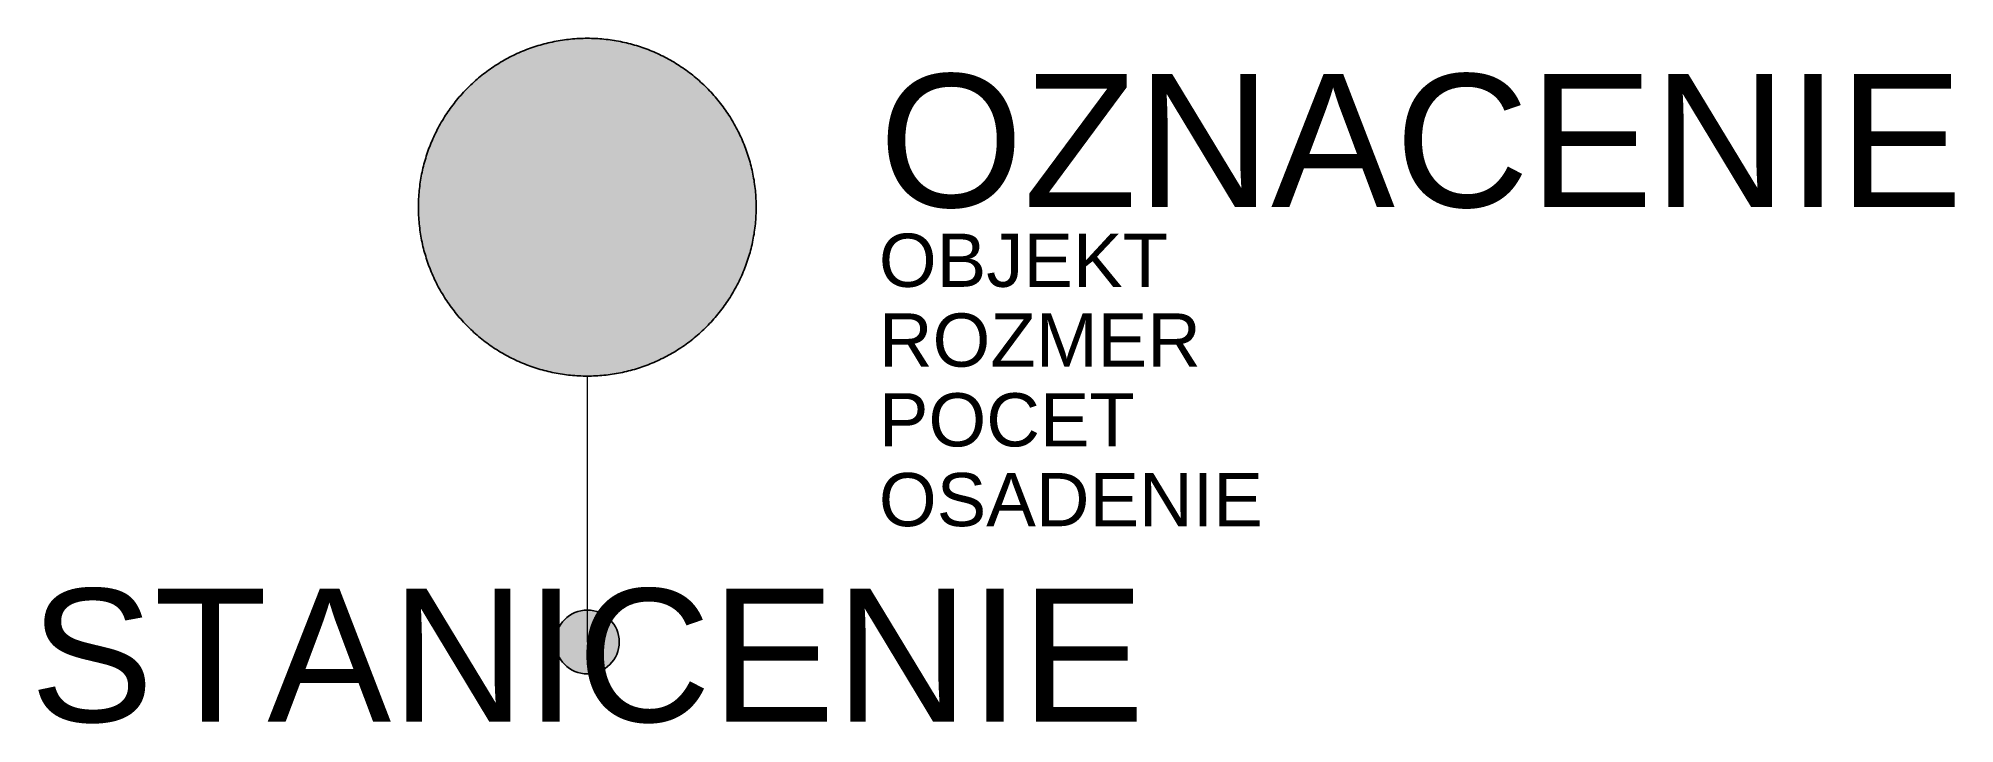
# Model space of a CAD drawing. Header units: metres. Extents: x -10.3 to 25.7, y -1.5 to 11.3.
import ezdxf
from ezdxf.enums import TextEntityAlignment as Align

# ---------------------------------------------------------------- set-up
doc = ezdxf.new("R2010")
doc.units = ezdxf.units.M
doc.layers.get('Defpoints').update_dxf_attribs({"color": 140, "lineweight": 5})
doc.styles.get("Standard").update_dxf_attribs({"font": 'arial.ttf'})

msp = doc.modelspace()

# ---------------------------------------------------------------- hatches: boundary and pattern name
at = {"true_color": 0xf1efea}
msp.add_hatch(color=7, dxfattribs=at).paths.add_polyline_path([(3.175017, 8.175008), (3.17472, 8.214422), (3.174033, 8.253818), (3.172815, 8.293136), (3.171063, 8.332379), (3.168852, 8.371622), (3.166185, 8.410712), (3.163062, 8.449805), (3.15948, 8.488742), (3.155364, 8.527679), (3.150792, 8.566466), (3.145689, 8.605175), (3.140202, 8.643809), (3.134181, 8.682365), (3.127704, 8.720771), (3.120771, 8.759099), (3.113379, 8.797277), (3.105531, 8.835377), (3.097224, 8.873324), (3.088461, 8.911118), (3.079242, 8.948837), (3.069564, 8.986481), (3.05943, 9.023894), (3.048762, 9.061232), (3.037713, 9.098342), (3.026283, 9.135374), (3.014319, 9.172256), (3.001899, 9.208907), (2.989098, 9.245483), (2.975763, 9.281831), (2.962047, 9.318104), (2.947872, 9.354146), (2.933319, 9.38996), (2.918307, 9.425621), (2.902839, 9.461129), (2.886912, 9.496487), (2.870529, 9.531539), (2.853765, 9.566516), (2.83662, 9.601187), (2.819019, 9.635705), (2.800959, 9.669995), (2.782518, 9.704132), (2.763621, 9.737966), (2.744265, 9.771644), (2.724606, 9.805097), (2.704413, 9.838244), (2.683917, 9.871238), (2.662962, 9.903929), (2.641548, 9.936467), (2.619756, 9.968699), (2.59758, 10.000703), (2.574951, 10.032401), (2.552013, 10.063871), (2.528544, 10.095113), (2.504769, 10.126052), (2.480538, 10.156685), (2.456001, 10.187087), (2.430933, 10.217264), (2.405556, 10.247057), (2.379801, 10.276622), (2.35359, 10.305884), (2.32707, 10.334915), (2.300097, 10.363568), (2.27274, 10.391912), (2.24508, 10.419956), (2.216961, 10.447691), (2.188617, 10.475048), (2.159964, 10.502021), (2.130933, 10.528541), (2.101671, 10.554752), (2.072106, 10.580507), (2.042313, 10.605884), (2.012136, 10.630877), (1.981734, 10.655489), (1.951101, 10.67972), (1.920162, 10.703495), (1.88892, 10.726889), (1.85745, 10.749902), (1.825674, 10.772531), (1.793748, 10.794707), (1.761516, 10.816499), (1.728978, 10.837913), (1.696287, 10.858868), (1.663293, 10.879364), (1.630146, 10.899557), (1.596693, 10.919294), (1.563015, 10.938572), (1.529181, 10.957469), (1.495044, 10.97591), (1.460754, 10.99397), (1.426236, 11.011571), (1.391565, 11.028794), (1.356588, 11.045558), (1.321536, 11.061863), (1.286178, 11.07779), (1.25067, 11.093258), (1.215009, 11.10827), (1.179117, 11.122901), (1.143075, 11.136998), (1.10688, 11.150789), (1.070532, 11.164049), (1.033956, 11.17685), (0.997305, 11.18927), (0.960423, 11.201234), (0.923391, 11.212739), (0.886206, 11.223788), (0.848943, 11.234381), (0.811452, 11.244515), (0.773886, 11.254193), (0.736167, 11.263412), (0.698373, 11.272253), (0.660348, 11.280557), (0.622326, 11.288405), (0.584073, 11.295797), (0.545745, 11.302733), (0.507339, 11.30921), (0.468858, 11.315153), (0.430224, 11.320715), (0.391515, 11.325743), (0.352653, 11.330315), (0.313791, 11.334431), (0.274854, 11.338088), (0.235761, 11.341214), (0.196596, 11.343881), (0.157428, 11.346089), (0.118185, 11.347766), (0.078789, 11.348984), (0.039396, 11.349746), (0, 11.349977), (-0.039471, 11.349746), (-0.078867, 11.348984), (-0.118188, 11.347766), (-0.157431, 11.346089), (-0.196674, 11.343881), (-0.235764, 11.341214), (-0.274854, 11.338088), (-0.313791, 11.334431), (-0.352731, 11.330315), (-0.391515, 11.325743), (-0.430227, 11.320715), (-0.468858, 11.315153), (-0.507417, 11.30921), (-0.54582, 11.302733), (-0.584151, 11.295797), (-0.622326, 11.288405), (-0.660426, 11.280557), (-0.698373, 11.272253), (-0.73617, 11.263412), (-0.773889, 11.254193), (-0.81153, 11.244515), (-0.848946, 11.234381), (-0.886284, 11.223788), (-0.923391, 11.212739), (-0.960426, 11.201234), (-0.997305, 11.18927), (-1.033959, 11.17685), (-1.070535, 11.164049), (-1.106883, 11.150789), (-1.143153, 11.136998), (-1.179195, 11.122901), (-1.215009, 11.10827), (-1.25067, 11.093258), (-1.286181, 11.07779), (-1.321536, 11.061863), (-1.356666, 11.045558), (-1.391565, 11.028794), (-1.426236, 11.011571), (-1.460754, 10.99397), (-1.495044, 10.97591), (-1.529181, 10.957469), (-1.563015, 10.938572), (-1.596696, 10.919294), (-1.630146, 10.899557), (-1.663293, 10.879364), (-1.69629, 10.858868), (-1.728978, 10.837913), (-1.761516, 10.816499), (-1.793748, 10.794707), (-1.825752, 10.772531), (-1.857453, 10.749902), (-1.888923, 10.726889), (-1.920165, 10.703495), (-1.951101, 10.67972), (-1.981734, 10.655489), (-2.012139, 10.630877), (-2.042313, 10.605884), (-2.072106, 10.580507), (-2.101674, 10.554752), (-2.130933, 10.528541), (-2.159967, 10.502021), (-2.188617, 10.475048), (-2.216964, 10.447691), (-2.24508, 10.419956), (-2.272743, 10.391912), (-2.300097, 10.363568), (-2.327073, 10.334915), (-2.35359, 10.305884), (-2.379804, 10.276622), (-2.405559, 10.247057), (-2.430933, 10.217264), (-2.455926, 10.187087), (-2.480538, 10.156685), (-2.504772, 10.126052), (-2.528544, 10.095113), (-2.551938, 10.063871), (-2.574951, 10.032401), (-2.597583, 10.000703), (-2.619756, 9.968699), (-2.641551, 9.936467), (-2.662962, 9.903929), (-2.683917, 9.871238), (-2.704416, 9.838244), (-2.724609, 9.805097), (-2.744343, 9.771644), (-2.763621, 9.737966), (-2.782521, 9.704132), (-2.800959, 9.669995), (-2.819019, 9.635705), (-2.836623, 9.601187), (-2.853843, 9.566516), (-2.870607, 9.531539), (-2.886915, 9.496487), (-2.902839, 9.461129), (-2.918307, 9.425621), (-2.933319, 9.38996), (-2.94795, 9.354146), (-2.962047, 9.318104), (-2.975838, 9.281831), (-2.989098, 9.245483), (-3.001899, 9.208907), (-3.014319, 9.172256), (-3.026283, 9.135374), (-3.037791, 9.098342), (-3.04884, 9.061232), (-3.05943, 9.023894), (-3.069564, 8.986481), (-3.079242, 8.948837), (-3.088464, 8.911118), (-3.097302, 8.873324), (-3.105609, 8.835377), (-3.113457, 8.797277), (-3.120849, 8.759099), (-3.127782, 8.720771), (-3.134259, 8.682365), (-3.140202, 8.643809), (-3.145764, 8.605175), (-3.150795, 8.566466), (-3.155367, 8.527679), (-3.15948, 8.488742), (-3.16314, 8.449805), (-3.166263, 8.410712), (-3.16893, 8.371622), (-3.171141, 8.332379), (-3.172815, 8.293136), (-3.174036, 8.253818), (-3.174798, 8.214422), (-3.175026, 8.174951), (-3.174798, 8.135555), (-3.174036, 8.096159), (-3.172815, 8.056763), (-3.171141, 8.01752), (-3.16893, 7.978355), (-3.166263, 7.939187), (-3.16314, 7.900097), (-3.15948, 7.86116), (-3.155367, 7.822298), (-3.150795, 7.783436), (-3.145764, 7.744724), (-3.140202, 7.706093), (-3.134259, 7.667612), (-3.127782, 7.629206), (-3.120849, 7.590878), (-3.113457, 7.552625), (-3.105609, 7.5146), (-3.097302, 7.476578), (-3.088464, 7.438781), (-3.079242, 7.401062), (-3.069564, 7.363496), (-3.05943, 7.326005), (-3.04884, 7.288745), (-3.037791, 7.25156), (-3.026283, 7.214525), (-3.014319, 7.177646), (-3.001899, 7.140992), (-2.989098, 7.104416), (-2.975838, 7.068068), (-2.962047, 7.031873), (-2.94795, 6.995831), (-2.933319, 6.959942), (-2.918307, 6.924281), (-2.902839, 6.88877), (-2.886915, 6.853415), (-2.870607, 6.818363), (-2.853843, 6.783386), (-2.836623, 6.748715), (-2.819019, 6.714197), (-2.800959, 6.679907), (-2.782521, 6.64577), (-2.763621, 6.611936), (-2.744343, 6.578255), (-2.724609, 6.544805), (-2.704416, 6.511658), (-2.683917, 6.478661), (-2.662962, 6.445973), (-2.641551, 6.413435), (-2.619756, 6.381203), (-2.597583, 6.349274), (-2.574951, 6.317498), (-2.551938, 6.286028), (-2.528544, 6.254786), (-2.504772, 6.22385), (-2.480538, 6.193217), (-2.455926, 6.162812), (-2.430933, 6.132638), (-2.405559, 6.102845), (-2.379804, 6.073277), (-2.35359, 6.044018), (-2.327073, 6.014984), (-2.300097, 5.986334), (-2.272743, 5.957987), (-2.24508, 5.929871), (-2.216964, 5.902208), (-2.188617, 5.874854), (-2.159967, 5.847878), (-2.130933, 5.821361), (-2.101674, 5.795147), (-2.072106, 5.769392), (-2.042313, 5.744018), (-2.012139, 5.718947), (-1.981734, 5.694413), (-1.951101, 5.670179), (-1.920165, 5.646407), (-1.888923, 5.622935), (-1.857453, 5.6), (-1.825752, 5.577368), (-1.793748, 5.555195), (-1.761516, 5.5334), (-1.728978, 5.511989), (-1.69629, 5.491034), (-1.663293, 5.470535), (-1.630146, 5.450342), (-1.596696, 5.430683), (-1.563015, 5.41133), (-1.529181, 5.39243), (-1.495044, 5.373992), (-1.460754, 5.355932), (-1.426236, 5.338328), (-1.391565, 5.321183), (-1.356666, 5.304419), (-1.321536, 5.288036), (-1.286181, 5.272112), (-1.25067, 5.256644), (-1.215009, 5.241632), (-1.179195, 5.227076), (-1.143153, 5.212904), (-1.106883, 5.199188), (-1.070535, 5.185853), (-1.033959, 5.173052), (-0.997305, 5.160632), (-0.960426, 5.148668), (-0.923391, 5.137238), (-0.886284, 5.126189), (-0.848946, 5.115521), (-0.81153, 5.105387), (-0.773889, 5.095709), (-0.73617, 5.086487), (-0.698373, 5.077724), (-0.660426, 5.06942), (-0.622326, 5.061572), (-0.584151, 5.05418), (-0.54582, 5.047244), (-0.507417, 5.040767), (-0.468858, 5.034749), (-0.430227, 5.029262), (-0.391515, 5.024156), (-0.352731, 5.019584), (-0.313791, 5.015471), (-0.274854, 5.011889), (-0.235764, 5.008763), (-0.196674, 5.006096), (-0.157431, 5.003888), (-0.118188, 5.002136), (-0.078867, 5.000915), (-0.039471, 5.000231), (0, 5), (0.039396, 5.000231), (0.078789, 5.000915), (0.118185, 5.002136), (0.157428, 5.003888), (0.196596, 5.006096), (0.235761, 5.008763), (0.274854, 5.011889), (0.313791, 5.015471), (0.352653, 5.019584), (0.391515, 5.024156), (0.430224, 5.029262), (0.468858, 5.034749), (0.507339, 5.040767), (0.545745, 5.047244), (0.584073, 5.05418), (0.622326, 5.061572), (0.660348, 5.06942), (0.698373, 5.077724), (0.736167, 5.086487), (0.773886, 5.095709), (0.811452, 5.105387), (0.848943, 5.115521), (0.886206, 5.126189), (0.923391, 5.137238), (0.960423, 5.148668), (0.997305, 5.160632), (1.033956, 5.173052), (1.070532, 5.185853), (1.10688, 5.199188), (1.143075, 5.212904), (1.179117, 5.227076), (1.215009, 5.241632), (1.25067, 5.256644), (1.286178, 5.272112), (1.321536, 5.288036), (1.356588, 5.304419), (1.391565, 5.321183), (1.426236, 5.338328), (1.460754, 5.355932), (1.495044, 5.373992), (1.529181, 5.39243), (1.563015, 5.41133), (1.596693, 5.430683), (1.630146, 5.450342), (1.663293, 5.470535), (1.696287, 5.491034), (1.728978, 5.511989), (1.761516, 5.5334), (1.793748, 5.555195), (1.825674, 5.577368), (1.85745, 5.6), (1.88892, 5.622935), (1.920162, 5.646407), (1.951101, 5.670179), (1.981734, 5.694413), (2.012136, 5.718947), (2.042313, 5.744018), (2.072106, 5.769392), (2.101671, 5.795147), (2.130933, 5.821361), (2.159964, 5.847878), (2.188617, 5.874854), (2.216961, 5.902208), (2.24508, 5.929871), (2.27274, 5.957987), (2.300097, 5.986334), (2.32707, 6.014984), (2.35359, 6.044018), (2.379801, 6.073277), (2.405556, 6.102845), (2.430933, 6.132638), (2.456001, 6.162812), (2.480538, 6.193217), (2.504769, 6.22385), (2.528544, 6.254786), (2.552013, 6.286028), (2.574951, 6.317498), (2.59758, 6.349274), (2.619756, 6.381203), (2.641548, 6.413435), (2.662962, 6.445973), (2.683917, 6.478661), (2.704413, 6.511658), (2.724606, 6.544805), (2.744265, 6.578255), (2.763621, 6.611936), (2.782518, 6.64577), (2.800959, 6.679907), (2.819019, 6.714197), (2.83662, 6.748715), (2.853765, 6.783386), (2.870529, 6.818363), (2.886912, 6.853415), (2.902839, 6.88877), (2.918307, 6.924281), (2.933319, 6.959942), (2.947872, 6.995831), (2.962047, 7.031873), (2.975763, 7.068068), (2.989098, 7.104416), (3.001899, 7.140992), (3.014319, 7.177646), (3.026283, 7.214525), (3.037713, 7.25156), (3.048762, 7.288745), (3.05943, 7.326005), (3.069564, 7.363496), (3.079242, 7.401062), (3.088461, 7.438781), (3.097224, 7.476578), (3.105531, 7.5146), (3.113379, 7.552625), (3.120771, 7.590878), (3.127704, 7.629206), (3.134181, 7.667612), (3.140202, 7.706093), (3.145689, 7.744724), (3.150792, 7.783436), (3.155364, 7.822298), (3.15948, 7.86116), (3.163062, 7.900097), (3.166185, 7.939187), (3.168852, 7.978355), (3.171063, 8.01752), (3.172815, 8.056763), (3.174033, 8.096159), (3.17472, 8.135555), (3.174948, 8.174951)])
at = {"true_color": 0xba1e10}
h = msp.add_hatch(color=22, dxfattribs=at)
edge = h.paths.add_edge_path()
edge.add_line((3.016266, 8.175008), (3.015996, 8.212442))
edge.add_line((3.015996, 8.212442), (3.015309, 8.249855))
edge.add_line((3.015309, 8.249855), (3.014166, 8.287193))
edge.add_line((3.014166, 8.287193), (3.012489, 8.324531))
edge.add_line((3.012489, 8.324531), (3.010434, 8.361794))
edge.add_line((3.010434, 8.361794), (3.007917, 8.398979))
edge.add_line((3.007917, 8.398979), (3.004947, 8.436089))
edge.add_line((3.004947, 8.436089), (3.00144, 8.473121))
edge.add_line((3.00144, 8.473121), (2.997555, 8.510003))
edge.add_line((2.997555, 8.510003), (2.993211, 8.546882))
edge.add_line((2.993211, 8.546882), (2.988411, 8.583686))
edge.add_line((2.988411, 8.583686), (2.983152, 8.62034))
edge.add_line((2.983152, 8.62034), (2.977515, 8.656991))
edge.add_line((2.977515, 8.656991), (2.971341, 8.693492))
edge.add_line((2.971341, 8.693492), (2.964789, 8.72984))
edge.add_line((2.964789, 8.72984), (2.957778, 8.766185))
edge.add_line((2.957778, 8.766185), (2.950311, 8.802305))
edge.add_line((2.950311, 8.802305), (2.942385, 8.838425))
edge.add_line((2.942385, 8.838425), (2.934081, 8.874314))
edge.add_line((2.934081, 8.874314), (2.92524, 8.910203))
edge.add_line((2.92524, 8.910203), (2.916096, 8.945867))
edge.add_line((2.916096, 8.945867), (2.906421, 8.98145))
edge.add_line((2.906421, 8.98145), (2.896362, 9.016883))
edge.add_line((2.896362, 9.016883), (2.885847, 9.052166))
edge.add_line((2.885847, 9.052166), (2.874948, 9.087368))
edge.add_line((2.874948, 9.087368), (2.863596, 9.122345))
edge.add_line((2.863596, 9.122345), (2.851785, 9.157244))
edge.add_line((2.851785, 9.157244), (2.839593, 9.191993))
edge.add_line((2.839593, 9.191993), (2.82702, 9.226511))
edge.add_line((2.82702, 9.226511), (2.813988, 9.260954))
edge.add_line((2.813988, 9.260954), (2.800503, 9.295166))
edge.add_line((2.800503, 9.295166), (2.786634, 9.329228))
edge.add_line((2.786634, 9.329228), (2.772384, 9.363137))
edge.add_line((2.772384, 9.363137), (2.757678, 9.396818))
edge.add_line((2.757678, 9.396818), (2.742591, 9.430421))
edge.add_line((2.742591, 9.430421), (2.727045, 9.463721))
edge.add_line((2.727045, 9.463721), (2.711118, 9.496943))
edge.add_line((2.711118, 9.496943), (2.694813, 9.52994))
edge.add_line((2.694813, 9.52994), (2.678049, 9.562706))
edge.add_line((2.678049, 9.562706), (2.660904, 9.595319))
edge.add_line((2.660904, 9.595319), (2.643378, 9.627704))
edge.add_line((2.643378, 9.627704), (2.625471, 9.659861))
edge.add_line((2.625471, 9.659861), (2.607105, 9.691787))
edge.add_line((2.607105, 9.691787), (2.588361, 9.723563))
edge.add_line((2.588361, 9.723563), (2.569236, 9.755111))
edge.add_line((2.569236, 9.755111), (2.549727, 9.786428))
edge.add_line((2.549727, 9.786428), (2.529762, 9.817517))
edge.add_line((2.529762, 9.817517), (2.509494, 9.848378))
edge.add_line((2.509494, 9.848378), (2.488767, 9.879011))
edge.add_line((2.488767, 9.879011), (2.467737, 9.909416))
edge.add_line((2.467737, 9.909416), (2.446248, 9.939515))
edge.add_line((2.446248, 9.939515), (2.424378, 9.969461))
edge.add_line((2.424378, 9.969461), (2.402127, 9.999101))
edge.add_line((2.402127, 9.999101), (2.379573, 10.028516))
edge.add_line((2.379573, 10.028516), (2.35656, 10.057625))
edge.add_line((2.35656, 10.057625), (2.333166, 10.086503))
edge.add_line((2.333166, 10.086503), (2.309469, 10.115156))
edge.add_line((2.309469, 10.115156), (2.285313, 10.1435))
edge.add_line((2.285313, 10.1435), (2.260854, 10.171544))
edge.add_line((2.260854, 10.171544), (2.235936, 10.199357))
edge.add_line((2.235936, 10.199357), (2.210715, 10.226939))
edge.add_line((2.210715, 10.226939), (2.18511, 10.254143))
edge.add_line((2.18511, 10.254143), (2.159127, 10.281119))
edge.add_line((2.159127, 10.281119), (2.132838, 10.307789))
edge.add_line((2.132838, 10.307789), (2.106168, 10.334078))
edge.add_line((2.106168, 10.334078), (2.079192, 10.360061))
edge.add_line((2.079192, 10.360061), (2.051988, 10.385666))
edge.add_line((2.051988, 10.385666), (2.024406, 10.410887))
edge.add_line((2.024406, 10.410887), (1.996593, 10.435727))
edge.add_line((1.996593, 10.435727), (1.968549, 10.460264))
edge.add_line((1.968549, 10.460264), (1.940205, 10.484345))
edge.add_line((1.940205, 10.484345), (1.911552, 10.508117))
edge.add_line((1.911552, 10.508117), (1.882674, 10.531511))
edge.add_line((1.882674, 10.531511), (1.853565, 10.554524))
edge.add_line((1.853565, 10.554524), (1.82415, 10.577078))
edge.add_line((1.82415, 10.577078), (1.79451, 10.599329))
edge.add_line((1.79451, 10.599329), (1.764564, 10.621199))
edge.add_line((1.764564, 10.621199), (1.734465, 10.642688))
edge.add_line((1.734465, 10.642688), (1.70406, 10.663718))
edge.add_line((1.70406, 10.663718), (1.673427, 10.684445))
edge.add_line((1.673427, 10.684445), (1.642566, 10.704713))
edge.add_line((1.642566, 10.704713), (1.611477, 10.724678))
edge.add_line((1.611477, 10.724678), (1.58016, 10.744187))
edge.add_line((1.58016, 10.744187), (1.548612, 10.763312))
edge.add_line((1.548612, 10.763312), (1.516836, 10.782056))
edge.add_line((1.516836, 10.782056), (1.48491, 10.800422))
edge.add_line((1.48491, 10.800422), (1.452675, 10.818329))
edge.add_line((1.452675, 10.818329), (1.42029, 10.835855))
edge.add_line((1.42029, 10.835855), (1.387755, 10.853))
edge.add_line((1.387755, 10.853), (1.354911, 10.869764))
edge.add_line((1.354911, 10.869764), (1.321992, 10.886069))
edge.add_line((1.321992, 10.886069), (1.28877, 10.901996))
edge.add_line((1.28877, 10.901996), (1.25547, 10.917542))
edge.add_line((1.25547, 10.917542), (1.221867, 10.932629))
edge.add_line((1.221867, 10.932629), (1.188186, 10.947335))
edge.add_line((1.188186, 10.947335), (1.154277, 10.961585))
edge.add_line((1.154277, 10.961585), (1.120215, 10.975454))
edge.add_line((1.120215, 10.975454), (1.085925, 10.988939))
edge.add_line((1.085925, 10.988939), (1.05156, 11.001971))
edge.add_line((1.05156, 11.001971), (1.016964, 11.014619))
edge.add_line((1.016964, 11.014619), (0.982293, 11.026811))
edge.add_line((0.982293, 11.026811), (0.947394, 11.038547))
edge.add_line((0.947394, 11.038547), (0.912417, 11.049899))
edge.add_line((0.912417, 11.049899), (0.877215, 11.060873))
edge.add_line((0.877215, 11.060873), (0.841932, 11.071313))
edge.add_line((0.841932, 11.071313), (0.806499, 11.081372))
edge.add_line((0.806499, 11.081372), (0.770916, 11.091047))
edge.add_line((0.770916, 11.091047), (0.735177, 11.100269))
edge.add_line((0.735177, 11.100269), (0.699363, 11.109032))
edge.add_line((0.699363, 11.109032), (0.663396, 11.117336))
edge.add_line((0.663396, 11.117336), (0.627354, 11.125262))
edge.add_line((0.627354, 11.125262), (0.591159, 11.132729))
edge.add_line((0.591159, 11.132729), (0.554889, 11.13974))
edge.add_line((0.554889, 11.13974), (0.518463, 11.14637))
edge.add_line((0.518463, 11.14637), (0.481965, 11.152466))
edge.add_line((0.481965, 11.152466), (0.445389, 11.158181))
edge.add_line((0.445389, 11.158181), (0.408735, 11.163437))
edge.add_line((0.408735, 11.163437), (0.371931, 11.16824))
edge.add_line((0.371931, 11.16824), (0.335052, 11.172581))
edge.add_line((0.335052, 11.172581), (0.298095, 11.176469))
edge.add_line((0.298095, 11.176469), (0.26106, 11.179898))
edge.add_line((0.26106, 11.179898), (0.22395, 11.182868))
edge.add_line((0.22395, 11.182868), (0.186765, 11.18546))
edge.add_line((0.186765, 11.18546), (0.14958, 11.187518))
edge.add_line((0.14958, 11.187518), (0.112242, 11.189117))
edge.add_line((0.112242, 11.189117), (0.074904, 11.19026))
edge.add_line((0.074904, 11.19026), (0.037491, 11.191022))
edge.add_line((0.037491, 11.191022), (0, 11.19125))
edge.add_line((0, 11.19125), (-0.037491, 11.191022))
edge.add_line((-0.037491, 11.191022), (-0.074904, 11.19026))
edge.add_line((-0.074904, 11.19026), (-0.112242, 11.189117))
edge.add_line((-0.112242, 11.189117), (-0.14958, 11.187518))
edge.add_line((-0.14958, 11.187518), (-0.186843, 11.18546))
edge.add_line((-0.186843, 11.18546), (-0.224028, 11.182868))
edge.add_line((-0.224028, 11.182868), (-0.261138, 11.179898))
edge.add_line((-0.261138, 11.179898), (-0.29817, 11.176469))
edge.add_line((-0.29817, 11.176469), (-0.335052, 11.172581))
edge.add_line((-0.335052, 11.172581), (-0.371934, 11.16824))
edge.add_line((-0.371934, 11.16824), (-0.408738, 11.163437))
edge.add_line((-0.408738, 11.163437), (-0.445389, 11.158181))
edge.add_line((-0.445389, 11.158181), (-0.482043, 11.152466))
edge.add_line((-0.482043, 11.152466), (-0.518541, 11.14637))
edge.add_line((-0.518541, 11.14637), (-0.554889, 11.13974))
edge.add_line((-0.554889, 11.13974), (-0.591237, 11.132729))
edge.add_line((-0.591237, 11.132729), (-0.627354, 11.125262))
edge.add_line((-0.627354, 11.125262), (-0.663474, 11.117336))
edge.add_line((-0.663474, 11.117336), (-0.699363, 11.109032))
edge.add_line((-0.699363, 11.109032), (-0.735255, 11.100269))
edge.add_line((-0.735255, 11.100269), (-0.770916, 11.091047))
edge.add_line((-0.770916, 11.091047), (-0.806502, 11.081372))
edge.add_line((-0.806502, 11.081372), (-0.841935, 11.071313))
edge.add_line((-0.841935, 11.071313), (-0.877215, 11.060873))
edge.add_line((-0.877215, 11.060873), (-0.91242, 11.049899))
edge.add_line((-0.91242, 11.049899), (-0.947394, 11.038547))
edge.add_line((-0.947394, 11.038547), (-0.982296, 11.026811))
edge.add_line((-0.982296, 11.026811), (-1.017042, 11.014619))
edge.add_line((-1.017042, 11.014619), (-1.05156, 11.001971))
edge.add_line((-1.05156, 11.001971), (-1.086003, 10.988939))
edge.add_line((-1.086003, 10.988939), (-1.120218, 10.975454))
edge.add_line((-1.120218, 10.975454), (-1.154277, 10.961585))
edge.add_line((-1.154277, 10.961585), (-1.188186, 10.947335))
edge.add_line((-1.188186, 10.947335), (-1.221867, 10.932629))
edge.add_line((-1.221867, 10.932629), (-1.255473, 10.917542))
edge.add_line((-1.255473, 10.917542), (-1.28877, 10.901996))
edge.add_line((-1.28877, 10.901996), (-1.321995, 10.886069))
edge.add_line((-1.321995, 10.886069), (-1.354989, 10.869764))
edge.add_line((-1.354989, 10.869764), (-1.387755, 10.853))
edge.add_line((-1.387755, 10.853), (-1.420368, 10.835855))
edge.add_line((-1.420368, 10.835855), (-1.452753, 10.818329))
edge.add_line((-1.452753, 10.818329), (-1.48491, 10.800422))
edge.add_line((-1.48491, 10.800422), (-1.516839, 10.782056))
edge.add_line((-1.516839, 10.782056), (-1.548612, 10.763312))
edge.add_line((-1.548612, 10.763312), (-1.58016, 10.744187))
edge.add_line((-1.58016, 10.744187), (-1.611477, 10.724678))
edge.add_line((-1.611477, 10.724678), (-1.642569, 10.704713))
edge.add_line((-1.642569, 10.704713), (-1.67343, 10.684445))
edge.add_line((-1.67343, 10.684445), (-1.70406, 10.663718))
edge.add_line((-1.70406, 10.663718), (-1.734465, 10.642688))
edge.add_line((-1.734465, 10.642688), (-1.764564, 10.621199))
edge.add_line((-1.764564, 10.621199), (-1.79451, 10.599329))
edge.add_line((-1.79451, 10.599329), (-1.824153, 10.577078))
edge.add_line((-1.824153, 10.577078), (-1.853565, 10.554524))
edge.add_line((-1.853565, 10.554524), (-1.882674, 10.531511))
edge.add_line((-1.882674, 10.531511), (-1.911555, 10.508117))
edge.add_line((-1.911555, 10.508117), (-1.940205, 10.484345))
edge.add_line((-1.940205, 10.484345), (-1.968552, 10.460264))
edge.add_line((-1.968552, 10.460264), (-1.996593, 10.435727))
edge.add_line((-1.996593, 10.435727), (-2.024406, 10.410887))
edge.add_line((-2.024406, 10.410887), (-2.051991, 10.385666))
edge.add_line((-2.051991, 10.385666), (-2.079195, 10.360061))
edge.add_line((-2.079195, 10.360061), (-2.106168, 10.334078))
edge.add_line((-2.106168, 10.334078), (-2.132838, 10.307789))
edge.add_line((-2.132838, 10.307789), (-2.159127, 10.281119))
edge.add_line((-2.159127, 10.281119), (-2.185113, 10.254143))
edge.add_line((-2.185113, 10.254143), (-2.210715, 10.226939))
edge.add_line((-2.210715, 10.226939), (-2.235936, 10.199357))
edge.add_line((-2.235936, 10.199357), (-2.260779, 10.171544))
edge.add_line((-2.260779, 10.171544), (-2.285316, 10.1435))
edge.add_line((-2.285316, 10.1435), (-2.309394, 10.115156))
edge.add_line((-2.309394, 10.115156), (-2.333169, 10.086503))
edge.add_line((-2.333169, 10.086503), (-2.356563, 10.057625))
edge.add_line((-2.356563, 10.057625), (-2.379573, 10.028516))
edge.add_line((-2.379573, 10.028516), (-2.40213, 9.999101))
edge.add_line((-2.40213, 9.999101), (-2.424381, 9.969461))
edge.add_line((-2.424381, 9.969461), (-2.446248, 9.939515))
edge.add_line((-2.446248, 9.939515), (-2.467737, 9.909416))
edge.add_line((-2.467737, 9.909416), (-2.48877, 9.879011))
edge.add_line((-2.48877, 9.879011), (-2.509494, 9.848378))
edge.add_line((-2.509494, 9.848378), (-2.529765, 9.817517))
edge.add_line((-2.529765, 9.817517), (-2.54973, 9.786428))
edge.add_line((-2.54973, 9.786428), (-2.569236, 9.755111))
edge.add_line((-2.569236, 9.755111), (-2.588361, 9.723563))
edge.add_line((-2.588361, 9.723563), (-2.607108, 9.691787))
edge.add_line((-2.607108, 9.691787), (-2.625471, 9.659861))
edge.add_line((-2.625471, 9.659861), (-2.643378, 9.627704))
edge.add_line((-2.643378, 9.627704), (-2.660904, 9.595319))
edge.add_line((-2.660904, 9.595319), (-2.678049, 9.562706))
edge.add_line((-2.678049, 9.562706), (-2.694813, 9.52994))
edge.add_line((-2.694813, 9.52994), (-2.711121, 9.496943))
edge.add_line((-2.711121, 9.496943), (-2.727045, 9.463721))
edge.add_line((-2.727045, 9.463721), (-2.742591, 9.430421))
edge.add_line((-2.742591, 9.430421), (-2.757678, 9.396818))
edge.add_line((-2.757678, 9.396818), (-2.772384, 9.363137))
edge.add_line((-2.772384, 9.363137), (-2.786634, 9.329228))
edge.add_line((-2.786634, 9.329228), (-2.800503, 9.295166))
edge.add_line((-2.800503, 9.295166), (-2.813991, 9.260954))
edge.add_line((-2.813991, 9.260954), (-2.82702, 9.226511))
edge.add_line((-2.82702, 9.226511), (-2.839671, 9.191993))
edge.add_line((-2.839671, 9.191993), (-2.851863, 9.157244))
edge.add_line((-2.851863, 9.157244), (-2.863596, 9.122345))
edge.add_line((-2.863596, 9.122345), (-2.874951, 9.087368))
edge.add_line((-2.874951, 9.087368), (-2.885922, 9.052166))
edge.add_line((-2.885922, 9.052166), (-2.896362, 9.016883))
edge.add_line((-2.896362, 9.016883), (-2.906421, 8.98145))
edge.add_line((-2.906421, 8.98145), (-2.916099, 8.945867))
edge.add_line((-2.916099, 8.945867), (-2.925318, 8.910203))
edge.add_line((-2.925318, 8.910203), (-2.934081, 8.874314))
edge.add_line((-2.934081, 8.874314), (-2.942388, 8.838425))
edge.add_line((-2.942388, 8.838425), (-2.950311, 8.802305))
edge.add_line((-2.950311, 8.802305), (-2.957781, 8.766185))
edge.add_line((-2.957781, 8.766185), (-2.964789, 8.72984))
edge.add_line((-2.964789, 8.72984), (-2.971419, 8.693492))
edge.add_line((-2.971419, 8.693492), (-2.977515, 8.656991))
edge.add_line((-2.977515, 8.656991), (-2.98323, 8.62034))
edge.add_line((-2.98323, 8.62034), (-2.988489, 8.583686))
edge.add_line((-2.988489, 8.583686), (-2.993289, 8.546882))
edge.add_line((-2.993289, 8.546882), (-2.997633, 8.510003))
edge.add_line((-2.997633, 8.510003), (-3.001518, 8.473121))
edge.add_line((-3.001518, 8.473121), (-3.004947, 8.436089))
edge.add_line((-3.004947, 8.436089), (-3.00792, 8.398979))
edge.add_line((-3.00792, 8.398979), (-3.010509, 8.361794))
edge.add_line((-3.010509, 8.361794), (-3.012567, 8.324531))
edge.add_line((-3.012567, 8.324531), (-3.014169, 8.287193))
edge.add_line((-3.014169, 8.287193), (-3.015312, 8.249855))
edge.add_line((-3.015312, 8.249855), (-3.016074, 8.212442))
edge.add_line((-3.016074, 8.212442), (-3.016302, 8.174951))
edge.add_line((-3.016302, 8.174951), (-3.016074, 8.13746))
edge.add_line((-3.016074, 8.13746), (-3.015312, 8.100047))
edge.add_line((-3.015312, 8.100047), (-3.014169, 8.062709))
edge.add_line((-3.014169, 8.062709), (-3.012567, 8.025371))
edge.add_line((-3.012567, 8.025371), (-3.010509, 7.988183))
edge.add_line((-3.010509, 7.988183), (-3.00792, 7.950998))
edge.add_line((-3.00792, 7.950998), (-3.004947, 7.913888))
edge.add_line((-3.004947, 7.913888), (-3.001518, 7.876856))
edge.add_line((-3.001518, 7.876856), (-2.997633, 7.839899))
edge.add_line((-2.997633, 7.839899), (-2.993289, 7.803017))
edge.add_line((-2.993289, 7.803017), (-2.988489, 7.766213))
edge.add_line((-2.988489, 7.766213), (-2.98323, 7.729562))
edge.add_line((-2.98323, 7.729562), (-2.977515, 7.692986))
edge.add_line((-2.977515, 7.692986), (-2.971419, 7.656485))
edge.add_line((-2.971419, 7.656485), (-2.964789, 7.620062))
edge.add_line((-2.964789, 7.620062), (-2.957781, 7.583792))
edge.add_line((-2.957781, 7.583792), (-2.950311, 7.547597))
edge.add_line((-2.950311, 7.547597), (-2.942388, 7.511552))
edge.add_line((-2.942388, 7.511552), (-2.934081, 7.475588))
edge.add_line((-2.934081, 7.475588), (-2.925318, 7.439774))
edge.add_line((-2.925318, 7.439774), (-2.916099, 7.404035))
edge.add_line((-2.916099, 7.404035), (-2.906421, 7.368449))
edge.add_line((-2.906421, 7.368449), (-2.896362, 7.333016))
edge.add_line((-2.896362, 7.333016), (-2.885922, 7.297736))
edge.add_line((-2.885922, 7.297736), (-2.874951, 7.262531))
edge.add_line((-2.874951, 7.262531), (-2.863596, 7.227557))
edge.add_line((-2.863596, 7.227557), (-2.851863, 7.192655))
edge.add_line((-2.851863, 7.192655), (-2.839671, 7.157984))
edge.add_line((-2.839671, 7.157984), (-2.82702, 7.123391))
edge.add_line((-2.82702, 7.123391), (-2.813991, 7.089023))
edge.add_line((-2.813991, 7.089023), (-2.800503, 7.054733))
edge.add_line((-2.800503, 7.054733), (-2.786634, 7.020674))
edge.add_line((-2.786634, 7.020674), (-2.772384, 6.986765))
edge.add_line((-2.772384, 6.986765), (-2.757678, 6.953084))
edge.add_line((-2.757678, 6.953084), (-2.742591, 6.919478))
edge.add_line((-2.742591, 6.919478), (-2.727045, 6.886181))
edge.add_line((-2.727045, 6.886181), (-2.711121, 6.852956))
edge.add_line((-2.711121, 6.852956), (-2.694813, 6.820037))
edge.add_line((-2.694813, 6.820037), (-2.678049, 6.787196))
edge.add_line((-2.678049, 6.787196), (-2.660904, 6.754658))
edge.add_line((-2.660904, 6.754658), (-2.643378, 6.722273))
edge.add_line((-2.643378, 6.722273), (-2.625471, 6.690041))
edge.add_line((-2.625471, 6.690041), (-2.607108, 6.658112))
edge.add_line((-2.607108, 6.658112), (-2.588361, 6.626339))
edge.add_line((-2.588361, 6.626339), (-2.569236, 6.594791))
edge.add_line((-2.569236, 6.594791), (-2.54973, 6.563474))
edge.add_line((-2.54973, 6.563474), (-2.529765, 6.532382))
edge.add_line((-2.529765, 6.532382), (-2.509494, 6.501521))
edge.add_line((-2.509494, 6.501521), (-2.48877, 6.470891))
edge.add_line((-2.48877, 6.470891), (-2.467737, 6.440486))
edge.add_line((-2.467737, 6.440486), (-2.446248, 6.410387))
edge.add_line((-2.446248, 6.410387), (-2.424381, 6.380441))
edge.add_line((-2.424381, 6.380441), (-2.40213, 6.350798))
edge.add_line((-2.40213, 6.350798), (-2.379573, 6.321386))
edge.add_line((-2.379573, 6.321386), (-2.356563, 6.292277))
edge.add_line((-2.356563, 6.292277), (-2.333169, 6.263396))
edge.add_line((-2.333169, 6.263396), (-2.309394, 6.234746))
edge.add_line((-2.309394, 6.234746), (-2.285316, 6.206399))
edge.add_line((-2.285316, 6.206399), (-2.260779, 6.178358))
edge.add_line((-2.260779, 6.178358), (-2.235936, 6.150545))
edge.add_line((-2.235936, 6.150545), (-2.210715, 6.12296))
edge.add_line((-2.210715, 6.12296), (-2.185113, 6.095756))
edge.add_line((-2.185113, 6.095756), (-2.159127, 6.068783))
edge.add_line((-2.159127, 6.068783), (-2.132838, 6.042113))
edge.add_line((-2.132838, 6.042113), (-2.106168, 6.015824))
edge.add_line((-2.106168, 6.015824), (-2.079195, 5.989838))
edge.add_line((-2.079195, 5.989838), (-2.051991, 5.964236))
edge.add_line((-2.051991, 5.964236), (-2.024406, 5.939015))
edge.add_line((-2.024406, 5.939015), (-1.996593, 5.914097))
edge.add_line((-1.996593, 5.914097), (-1.968552, 5.889635))
edge.add_line((-1.968552, 5.889635), (-1.940205, 5.865482))
edge.add_line((-1.940205, 5.865482), (-1.911555, 5.841782))
edge.add_line((-1.911555, 5.841782), (-1.882674, 5.818388))
edge.add_line((-1.882674, 5.818388), (-1.853565, 5.795378))
edge.add_line((-1.853565, 5.795378), (-1.824153, 5.772821))
edge.add_line((-1.824153, 5.772821), (-1.79451, 5.75057))
edge.add_line((-1.79451, 5.75057), (-1.764564, 5.728703))
edge.add_line((-1.764564, 5.728703), (-1.734465, 5.707214))
edge.add_line((-1.734465, 5.707214), (-1.70406, 5.686181))
edge.add_line((-1.70406, 5.686181), (-1.67343, 5.665457))
edge.add_line((-1.67343, 5.665457), (-1.642569, 5.645186))
edge.add_line((-1.642569, 5.645186), (-1.611477, 5.625221))
edge.add_line((-1.611477, 5.625221), (-1.58016, 5.605715))
edge.add_line((-1.58016, 5.605715), (-1.548612, 5.58659))
edge.add_line((-1.548612, 5.58659), (-1.516839, 5.567843))
edge.add_line((-1.516839, 5.567843), (-1.48491, 5.54948))
edge.add_line((-1.48491, 5.54948), (-1.452753, 5.531573))
edge.add_line((-1.452753, 5.531573), (-1.420368, 5.514047))
edge.add_line((-1.420368, 5.514047), (-1.387755, 5.496902))
edge.add_line((-1.387755, 5.496902), (-1.354989, 5.480138))
edge.add_line((-1.354989, 5.480138), (-1.321995, 5.46383))
edge.add_line((-1.321995, 5.46383), (-1.28877, 5.447906))
edge.add_line((-1.28877, 5.447906), (-1.255473, 5.43236))
edge.add_line((-1.255473, 5.43236), (-1.221867, 5.417273))
edge.add_line((-1.221867, 5.417273), (-1.188186, 5.402567))
edge.add_line((-1.188186, 5.402567), (-1.154277, 5.388317))
edge.add_line((-1.154277, 5.388317), (-1.120218, 5.374448))
edge.add_line((-1.120218, 5.374448), (-1.086003, 5.36096))
edge.add_line((-1.086003, 5.36096), (-1.05156, 5.347931))
edge.add_line((-1.05156, 5.347931), (-1.017042, 5.335358))
edge.add_line((-1.017042, 5.335358), (-0.982296, 5.323166))
edge.add_line((-0.982296, 5.323166), (-0.947394, 5.311355))
edge.add_line((-0.947394, 5.311355), (-0.91242, 5.3))
edge.add_line((-0.91242, 5.3), (-0.877215, 5.289104))
edge.add_line((-0.877215, 5.289104), (-0.841935, 5.278589))
edge.add_line((-0.841935, 5.278589), (-0.806502, 5.26853))
edge.add_line((-0.806502, 5.26853), (-0.770916, 5.258852))
edge.add_line((-0.770916, 5.258852), (-0.735255, 5.249708))
edge.add_line((-0.735255, 5.249708), (-0.699363, 5.24087))
edge.add_line((-0.699363, 5.24087), (-0.663474, 5.232563))
edge.add_line((-0.663474, 5.232563), (-0.627354, 5.22464))
edge.add_line((-0.627354, 5.22464), (-0.591237, 5.21717))
edge.add_line((-0.591237, 5.21717), (-0.554889, 5.210162))
edge.add_line((-0.554889, 5.210162), (-0.518541, 5.203607))
edge.add_line((-0.518541, 5.203607), (-0.482043, 5.197436))
edge.add_line((-0.482043, 5.197436), (-0.445389, 5.191796))
edge.add_line((-0.445389, 5.191796), (-0.408738, 5.18654))
edge.add_line((-0.408738, 5.18654), (-0.371934, 5.181737))
edge.add_line((-0.371934, 5.181737), (-0.335052, 5.177396))
edge.add_line((-0.335052, 5.177396), (-0.29817, 5.173508))
edge.add_line((-0.29817, 5.173508), (-0.261138, 5.170004))
edge.add_line((-0.261138, 5.170004), (-0.224028, 5.167031))
edge.add_line((-0.224028, 5.167031), (-0.186843, 5.164517))
edge.add_line((-0.186843, 5.164517), (-0.14958, 5.162459))
edge.add_line((-0.14958, 5.162459), (-0.112242, 5.160782))
edge.add_line((-0.112242, 5.160782), (-0.074904, 5.159639))
edge.add_line((-0.074904, 5.159639), (-0.037491, 5.158955))
edge.add_line((-0.037491, 5.158955), (0, 5.158727))
edge.add_line((0, 5.158727), (0.037491, 5.158955))
edge.add_line((0.037491, 5.158955), (0.074904, 5.159639))
edge.add_line((0.074904, 5.159639), (0.112242, 5.160782))
edge.add_line((0.112242, 5.160782), (0.14958, 5.162459))
edge.add_line((0.14958, 5.162459), (0.186765, 5.164517))
edge.add_line((0.186765, 5.164517), (0.22395, 5.167031))
edge.add_line((0.22395, 5.167031), (0.26106, 5.170004))
edge.add_line((0.26106, 5.170004), (0.298095, 5.173508))
edge.add_line((0.298095, 5.173508), (0.335052, 5.177396))
edge.add_line((0.335052, 5.177396), (0.371931, 5.181737))
edge.add_line((0.371931, 5.181737), (0.408735, 5.18654))
edge.add_line((0.408735, 5.18654), (0.445389, 5.191796))
edge.add_line((0.445389, 5.191796), (0.481965, 5.197436))
edge.add_line((0.481965, 5.197436), (0.518463, 5.203607))
edge.add_line((0.518463, 5.203607), (0.554889, 5.210162))
edge.add_line((0.554889, 5.210162), (0.591159, 5.21717))
edge.add_line((0.591159, 5.21717), (0.627354, 5.22464))
edge.add_line((0.627354, 5.22464), (0.663396, 5.232563))
edge.add_line((0.663396, 5.232563), (0.699363, 5.24087))
edge.add_line((0.699363, 5.24087), (0.735177, 5.249708))
edge.add_line((0.735177, 5.249708), (0.770916, 5.258852))
edge.add_line((0.770916, 5.258852), (0.806499, 5.26853))
edge.add_line((0.806499, 5.26853), (0.841932, 5.278589))
edge.add_line((0.841932, 5.278589), (0.877215, 5.289104))
edge.add_line((0.877215, 5.289104), (0.912417, 5.3))
edge.add_line((0.912417, 5.3), (0.947394, 5.311355))
edge.add_line((0.947394, 5.311355), (0.982293, 5.323166))
edge.add_line((0.982293, 5.323166), (1.016964, 5.335358))
edge.add_line((1.016964, 5.335358), (1.05156, 5.347931))
edge.add_line((1.05156, 5.347931), (1.085925, 5.36096))
edge.add_line((1.085925, 5.36096), (1.120215, 5.374448))
edge.add_line((1.120215, 5.374448), (1.154277, 5.388317))
edge.add_line((1.154277, 5.388317), (1.188186, 5.402567))
edge.add_line((1.188186, 5.402567), (1.221867, 5.417273))
edge.add_line((1.221867, 5.417273), (1.25547, 5.43236))
edge.add_line((1.25547, 5.43236), (1.28877, 5.447906))
edge.add_line((1.28877, 5.447906), (1.321992, 5.46383))
edge.add_line((1.321992, 5.46383), (1.354911, 5.480138))
edge.add_line((1.354911, 5.480138), (1.387755, 5.496902))
edge.add_line((1.387755, 5.496902), (1.42029, 5.514047))
edge.add_line((1.42029, 5.514047), (1.452675, 5.531573))
edge.add_line((1.452675, 5.531573), (1.48491, 5.54948))
edge.add_line((1.48491, 5.54948), (1.516836, 5.567843))
edge.add_line((1.516836, 5.567843), (1.548612, 5.58659))
edge.add_line((1.548612, 5.58659), (1.58016, 5.605715))
edge.add_line((1.58016, 5.605715), (1.611477, 5.625221))
edge.add_line((1.611477, 5.625221), (1.642566, 5.645186))
edge.add_line((1.642566, 5.645186), (1.673427, 5.665457))
edge.add_line((1.673427, 5.665457), (1.70406, 5.686181))
edge.add_line((1.70406, 5.686181), (1.734465, 5.707214))
edge.add_line((1.734465, 5.707214), (1.764564, 5.728703))
edge.add_line((1.764564, 5.728703), (1.79451, 5.75057))
edge.add_line((1.79451, 5.75057), (1.82415, 5.772821))
edge.add_line((1.82415, 5.772821), (1.853565, 5.795378))
edge.add_line((1.853565, 5.795378), (1.882674, 5.818388))
edge.add_line((1.882674, 5.818388), (1.911552, 5.841782))
edge.add_line((1.911552, 5.841782), (1.940205, 5.865482))
edge.add_line((1.940205, 5.865482), (1.968549, 5.889635))
edge.add_line((1.968549, 5.889635), (1.996593, 5.914097))
edge.add_line((1.996593, 5.914097), (2.024406, 5.939015))
edge.add_line((2.024406, 5.939015), (2.051988, 5.964236))
edge.add_line((2.051988, 5.964236), (2.079192, 5.989838))
edge.add_line((2.079192, 5.989838), (2.106168, 6.015824))
edge.add_line((2.106168, 6.015824), (2.132838, 6.042113))
edge.add_line((2.132838, 6.042113), (2.159127, 6.068783))
edge.add_line((2.159127, 6.068783), (2.18511, 6.095756))
edge.add_line((2.18511, 6.095756), (2.210715, 6.12296))
edge.add_line((2.210715, 6.12296), (2.235936, 6.150545))
edge.add_line((2.235936, 6.150545), (2.260854, 6.178358))
edge.add_line((2.260854, 6.178358), (2.285313, 6.206399))
edge.add_line((2.285313, 6.206399), (2.309469, 6.234746))
edge.add_line((2.309469, 6.234746), (2.333166, 6.263396))
edge.add_line((2.333166, 6.263396), (2.35656, 6.292277))
edge.add_line((2.35656, 6.292277), (2.379573, 6.321386))
edge.add_line((2.379573, 6.321386), (2.402127, 6.350798))
edge.add_line((2.402127, 6.350798), (2.424378, 6.380441))
edge.add_line((2.424378, 6.380441), (2.446248, 6.410387))
edge.add_line((2.446248, 6.410387), (2.467737, 6.440486))
edge.add_line((2.467737, 6.440486), (2.488767, 6.470891))
edge.add_line((2.488767, 6.470891), (2.509494, 6.501521))
edge.add_line((2.509494, 6.501521), (2.529762, 6.532382))
edge.add_line((2.529762, 6.532382), (2.549727, 6.563474))
edge.add_line((2.549727, 6.563474), (2.569236, 6.594791))
edge.add_line((2.569236, 6.594791), (2.588361, 6.626339))
edge.add_line((2.588361, 6.626339), (2.607105, 6.658112))
edge.add_line((2.607105, 6.658112), (2.625471, 6.690041))
edge.add_line((2.625471, 6.690041), (2.643378, 6.722273))
edge.add_line((2.643378, 6.722273), (2.660904, 6.754658))
edge.add_line((2.660904, 6.754658), (2.678049, 6.787196))
edge.add_line((2.678049, 6.787196), (2.694813, 6.820037))
edge.add_line((2.694813, 6.820037), (2.711118, 6.852956))
edge.add_line((2.711118, 6.852956), (2.727045, 6.886181))
edge.add_line((2.727045, 6.886181), (2.742591, 6.919478))
edge.add_line((2.742591, 6.919478), (2.757678, 6.953084))
edge.add_line((2.757678, 6.953084), (2.772384, 6.986765))
edge.add_line((2.772384, 6.986765), (2.786634, 7.020674))
edge.add_line((2.786634, 7.020674), (2.800503, 7.054733))
edge.add_line((2.800503, 7.054733), (2.813988, 7.089023))
edge.add_line((2.813988, 7.089023), (2.82702, 7.123391))
edge.add_line((2.82702, 7.123391), (2.839593, 7.157984))
edge.add_line((2.839593, 7.157984), (2.851785, 7.192655))
edge.add_line((2.851785, 7.192655), (2.863596, 7.227557))
edge.add_line((2.863596, 7.227557), (2.874948, 7.262531))
edge.add_line((2.874948, 7.262531), (2.885847, 7.297736))
edge.add_line((2.885847, 7.297736), (2.896362, 7.333016))
edge.add_line((2.896362, 7.333016), (2.906421, 7.368449))
edge.add_line((2.906421, 7.368449), (2.916096, 7.404035))
edge.add_line((2.916096, 7.404035), (2.92524, 7.439774))
edge.add_line((2.92524, 7.439774), (2.934081, 7.475588))
edge.add_line((2.934081, 7.475588), (2.942385, 7.511552))
edge.add_line((2.942385, 7.511552), (2.950311, 7.547597))
edge.add_line((2.950311, 7.547597), (2.957778, 7.583792))
edge.add_line((2.957778, 7.583792), (2.964789, 7.620062))
edge.add_line((2.964789, 7.620062), (2.971341, 7.656485))
edge.add_line((2.971341, 7.656485), (2.977515, 7.692986))
edge.add_line((2.977515, 7.692986), (2.983152, 7.729562))
edge.add_line((2.983152, 7.729562), (2.988411, 7.766213))
edge.add_line((2.988411, 7.766213), (2.993211, 7.803017))
edge.add_line((2.993211, 7.803017), (2.997555, 7.839899))
edge.add_line((2.997555, 7.839899), (3.00144, 7.876856))
edge.add_line((3.00144, 7.876856), (3.004947, 7.913888))
edge.add_line((3.004947, 7.913888), (3.007917, 7.950998))
edge.add_line((3.007917, 7.950998), (3.010434, 7.988183))
edge.add_line((3.010434, 7.988183), (3.012489, 8.025371))
edge.add_line((3.012489, 8.025371), (3.014166, 8.062709))
edge.add_line((3.014166, 8.062709), (3.015309, 8.100047))
edge.add_line((3.015309, 8.100047), (3.015996, 8.13746))
edge.add_line((3.015996, 8.13746), (3.016224, 8.174951))
edge = h.paths.add_edge_path(flags=16)
edge.add_line((2.222517, 8.175008), (2.222295, 8.202611))
edge.add_line((2.222295, 8.202611), (2.221764, 8.230118))
edge.add_line((2.221764, 8.230118), (2.220924, 8.257703))
edge.add_line((2.220924, 8.257703), (2.219781, 8.285213))
edge.add_line((2.219781, 8.285213), (2.218182, 8.312645))
edge.add_line((2.218182, 8.312645), (2.216352, 8.339999))
edge.add_line((2.216352, 8.339999), (2.214144, 8.367356))
edge.add_line((2.214144, 8.367356), (2.211627, 8.394635))
edge.add_line((2.211627, 8.394635), (2.208732, 8.421839))
edge.add_line((2.208732, 8.421839), (2.205531, 8.449043))
edge.add_line((2.205531, 8.449043), (2.201952, 8.476094))
edge.add_line((2.201952, 8.476094), (2.198142, 8.503145))
edge.add_line((2.198142, 8.503145), (2.193951, 8.530118))
edge.add_line((2.193951, 8.530118), (2.189379, 8.557016))
edge.add_line((2.189379, 8.557016), (2.184576, 8.583839))
edge.add_line((2.184576, 8.583839), (2.179395, 8.610587))
edge.add_line((2.179395, 8.610587), (2.173908, 8.637257))
edge.add_line((2.173908, 8.637257), (2.168043, 8.663849))
edge.add_line((2.168043, 8.663849), (2.161947, 8.690291))
edge.add_line((2.161947, 8.690291), (2.15547, 8.716733))
edge.add_line((2.15547, 8.716733), (2.148687, 8.743022))
edge.add_line((2.148687, 8.743022), (2.141601, 8.769233))
edge.add_line((2.141601, 8.769233), (2.134134, 8.795372))
edge.add_line((2.134134, 8.795372), (2.126436, 8.821355))
edge.add_line((2.126436, 8.821355), (2.11836, 8.847263))
edge.add_line((2.11836, 8.847263), (2.109978, 8.873096))
edge.add_line((2.109978, 8.873096), (2.10129, 8.898773))
edge.add_line((2.10129, 8.898773), (2.092299, 8.9243))
edge.add_line((2.092299, 8.9243), (2.083002, 8.949827))
edge.add_line((2.083002, 8.949827), (2.073402, 8.975126))
edge.add_line((2.073402, 8.975126), (2.063496, 9.00035))
edge.add_line((2.063496, 9.00035), (2.053284, 9.025496))
edge.add_line((2.053284, 9.025496), (2.042769, 9.050489))
edge.add_line((2.042769, 9.050489), (2.031948, 9.075329))
edge.add_line((2.031948, 9.075329), (2.020824, 9.100019))
edge.add_line((2.020824, 9.100019), (2.009394, 9.124631))
edge.add_line((2.009394, 9.124631), (1.997658, 9.149015))
edge.add_line((1.997658, 9.149015), (1.985619, 9.173324))
edge.add_line((1.985619, 9.173324), (1.973274, 9.197477))
edge.add_line((1.973274, 9.197477), (1.960626, 9.221558))
edge.add_line((1.960626, 9.221558), (1.947747, 9.245408))
edge.add_line((1.947747, 9.245408), (1.93449, 9.269105))
edge.add_line((1.93449, 9.269105), (1.921002, 9.292652))
edge.add_line((1.921002, 9.292652), (1.907208, 9.316046))
edge.add_line((1.907208, 9.316046), (1.893111, 9.339287))
edge.add_line((1.893111, 9.339287), (1.878711, 9.362375))
edge.add_line((1.878711, 9.362375), (1.864005, 9.385235))
edge.add_line((1.864005, 9.385235), (1.849068, 9.40802))
edge.add_line((1.849068, 9.40802), (1.833828, 9.430574))
edge.add_line((1.833828, 9.430574), (1.818285, 9.452978))
edge.add_line((1.818285, 9.452978), (1.802511, 9.475151))
edge.add_line((1.802511, 9.475151), (1.786356, 9.497249))
edge.add_line((1.786356, 9.497249), (1.769973, 9.519041))
edge.add_line((1.769973, 9.519041), (1.753362, 9.540758))
edge.add_line((1.753362, 9.540758), (1.73637, 9.562172))
edge.add_line((1.73637, 9.562172), (1.719147, 9.583508))
edge.add_line((1.719147, 9.583508), (1.701699, 9.604616))
edge.add_line((1.701699, 9.604616), (1.683867, 9.625493))
edge.add_line((1.683867, 9.625493), (1.665885, 9.646145))
edge.add_line((1.665885, 9.646145), (1.647519, 9.666641))
edge.add_line((1.647519, 9.666641), (1.628928, 9.686912))
edge.add_line((1.628928, 9.686912), (1.610028, 9.707027))
edge.add_line((1.610028, 9.707027), (1.590903, 9.726839))
edge.add_line((1.590903, 9.726839), (1.571547, 9.746498))
edge.add_line((1.571547, 9.746498), (1.551888, 9.765929))
edge.add_line((1.551888, 9.765929), (1.532001, 9.785057))
edge.add_line((1.532001, 9.785057), (1.511961, 9.803879))
edge.add_line((1.511961, 9.803879), (1.49169, 9.822548))
edge.add_line((1.49169, 9.822548), (1.471194, 9.840836))
edge.add_line((1.471194, 9.840836), (1.450467, 9.858893))
edge.add_line((1.450467, 9.858893), (1.429587, 9.87665))
edge.add_line((1.429587, 9.87665), (1.408479, 9.894176))
edge.add_line((1.408479, 9.894176), (1.387221, 9.911396))
edge.add_line((1.387221, 9.911396), (1.365732, 9.928313))
edge.add_line((1.365732, 9.928313), (1.34409, 9.944999))
edge.add_line((1.34409, 9.944999), (1.322223, 9.961382))
edge.add_line((1.322223, 9.961382), (1.3002, 9.977462))
edge.add_line((1.3002, 9.977462), (1.277949, 9.993311))
edge.add_line((1.277949, 9.993311), (1.255623, 10.008779))
edge.add_line((1.255623, 10.008779), (1.232991, 10.024097))
edge.add_line((1.232991, 10.024097), (1.210284, 10.039031))
edge.add_line((1.210284, 10.039031), (1.187349, 10.053737))
edge.add_line((1.187349, 10.053737), (1.164336, 10.068062))
edge.add_line((1.164336, 10.068062), (1.141095, 10.082159))
edge.add_line((1.141095, 10.082159), (1.117701, 10.095953))
edge.add_line((1.117701, 10.095953), (1.094079, 10.109516))
edge.add_line((1.094079, 10.109516), (1.070382, 10.122698))
edge.add_line((1.070382, 10.122698), (1.046529, 10.135652))
edge.add_line((1.046529, 10.135652), (1.022526, 10.148303))
edge.add_line((1.022526, 10.148303), (0.998373, 10.16057))
edge.add_line((0.998373, 10.16057), (0.974064, 10.172609))
edge.add_line((0.974064, 10.172609), (0.949605, 10.184345))
edge.add_line((0.949605, 10.184345), (0.925068, 10.195775))
edge.add_line((0.925068, 10.195775), (0.900303, 10.206977))
edge.add_line((0.900303, 10.206977), (0.87546, 10.217795))
edge.add_line((0.87546, 10.217795), (0.850467, 10.228313))
edge.add_line((0.850467, 10.228313), (0.825399, 10.238522))
edge.add_line((0.825399, 10.238522), (0.800175, 10.248428))
edge.add_line((0.800175, 10.248428), (0.774801, 10.258031))
edge.add_line((0.774801, 10.258031), (0.749349, 10.267325))
edge.add_line((0.749349, 10.267325), (0.723747, 10.276319))
edge.add_line((0.723747, 10.276319), (0.698067, 10.285004))
edge.add_line((0.698067, 10.285004), (0.672237, 10.293386))
edge.add_line((0.672237, 10.293386), (0.646329, 10.301387))
edge.add_line((0.646329, 10.301387), (0.620343, 10.30916))
edge.add_line((0.620343, 10.30916), (0.594207, 10.316552))
edge.add_line((0.594207, 10.316552), (0.567993, 10.323638))
edge.add_line((0.567993, 10.323638), (0.541704, 10.330421))
edge.add_line((0.541704, 10.330421), (0.51534, 10.336898))
edge.add_line((0.51534, 10.336898), (0.488823, 10.343069))
edge.add_line((0.488823, 10.343069), (0.462228, 10.348859))
edge.add_line((0.462228, 10.348859), (0.435558, 10.354346))
edge.add_line((0.435558, 10.354346), (0.408888, 10.359527))
edge.add_line((0.408888, 10.359527), (0.382065, 10.364405))
edge.add_line((0.382065, 10.364405), (0.355167, 10.368902))
edge.add_line((0.355167, 10.368902), (0.328194, 10.373093))
edge.add_line((0.328194, 10.373093), (0.301143, 10.376978))
edge.add_line((0.301143, 10.376978), (0.274014, 10.380482))
edge.add_line((0.274014, 10.380482), (0.246888, 10.383761))
edge.add_line((0.246888, 10.383761), (0.219684, 10.386578))
edge.add_line((0.219684, 10.386578), (0.192327, 10.38917))
edge.add_line((0.192327, 10.38917), (0.165048, 10.391303))
edge.add_line((0.165048, 10.391303), (0.137616, 10.393208))
edge.add_line((0.137616, 10.393208), (0.110184, 10.394732))
edge.add_line((0.110184, 10.394732), (0.082677, 10.395953))
edge.add_line((0.082677, 10.395953), (0.055167, 10.39679))
edge.add_line((0.055167, 10.39679), (0.027585, 10.397324))
edge.add_line((0.027585, 10.397324), (0, 10.397477))
edge.add_line((0, 10.397477), (-0.02766, 10.397324))
edge.add_line((-0.02766, 10.397324), (-0.05517, 10.39679))
edge.add_line((-0.05517, 10.39679), (-0.082755, 10.395953))
edge.add_line((-0.082755, 10.395953), (-0.110262, 10.394732))
edge.add_line((-0.110262, 10.394732), (-0.137694, 10.393208))
edge.add_line((-0.137694, 10.393208), (-0.165051, 10.391303))
edge.add_line((-0.165051, 10.391303), (-0.192405, 10.38917))
edge.add_line((-0.192405, 10.38917), (-0.219684, 10.386578))
edge.add_line((-0.219684, 10.386578), (-0.246888, 10.383761))
edge.add_line((-0.246888, 10.383761), (-0.274092, 10.380482))
edge.add_line((-0.274092, 10.380482), (-0.301143, 10.376978))
edge.add_line((-0.301143, 10.376978), (-0.328194, 10.373093))
edge.add_line((-0.328194, 10.373093), (-0.35517, 10.368902))
edge.add_line((-0.35517, 10.368902), (-0.382068, 10.364405))
edge.add_line((-0.382068, 10.364405), (-0.408891, 10.359527))
edge.add_line((-0.408891, 10.359527), (-0.435636, 10.354346))
edge.add_line((-0.435636, 10.354346), (-0.462306, 10.348859))
edge.add_line((-0.462306, 10.348859), (-0.488901, 10.343069))
edge.add_line((-0.488901, 10.343069), (-0.51534, 10.336898))
edge.add_line((-0.51534, 10.336898), (-0.541782, 10.330421))
edge.add_line((-0.541782, 10.330421), (-0.568071, 10.323638))
edge.add_line((-0.568071, 10.323638), (-0.594285, 10.316552))
edge.add_line((-0.594285, 10.316552), (-0.620421, 10.30916))
edge.add_line((-0.620421, 10.30916), (-0.646404, 10.301387))
edge.add_line((-0.646404, 10.301387), (-0.672312, 10.293386))
edge.add_line((-0.672312, 10.293386), (-0.698145, 10.285004))
edge.add_line((-0.698145, 10.285004), (-0.723825, 10.276319))
edge.add_line((-0.723825, 10.276319), (-0.749352, 10.267325))
edge.add_line((-0.749352, 10.267325), (-0.774879, 10.258031))
edge.add_line((-0.774879, 10.258031), (-0.800178, 10.248428))
edge.add_line((-0.800178, 10.248428), (-0.825399, 10.238522))
edge.add_line((-0.825399, 10.238522), (-0.850545, 10.228313))
edge.add_line((-0.850545, 10.228313), (-0.875538, 10.217795))
edge.add_line((-0.875538, 10.217795), (-0.900381, 10.206977))
edge.add_line((-0.900381, 10.206977), (-0.925068, 10.195775))
edge.add_line((-0.925068, 10.195775), (-0.94968, 10.184345))
edge.add_line((-0.94968, 10.184345), (-0.974064, 10.172609))
edge.add_line((-0.974064, 10.172609), (-0.998373, 10.16057))
edge.add_line((-0.998373, 10.16057), (-1.022529, 10.148303))
edge.add_line((-1.022529, 10.148303), (-1.046607, 10.135652))
edge.add_line((-1.046607, 10.135652), (-1.070457, 10.122698))
edge.add_line((-1.070457, 10.122698), (-1.094157, 10.109516))
edge.add_line((-1.094157, 10.109516), (-1.117701, 10.095953))
edge.add_line((-1.117701, 10.095953), (-1.141095, 10.082159))
edge.add_line((-1.141095, 10.082159), (-1.164336, 10.068062))
edge.add_line((-1.164336, 10.068062), (-1.187424, 10.053737))
edge.add_line((-1.187424, 10.053737), (-1.210284, 10.039031))
edge.add_line((-1.210284, 10.039031), (-1.233069, 10.024097))
edge.add_line((-1.233069, 10.024097), (-1.255623, 10.008779))
edge.add_line((-1.255623, 10.008779), (-1.278027, 9.993311))
edge.add_line((-1.278027, 9.993311), (-1.3002, 9.977462))
edge.add_line((-1.3002, 9.977462), (-1.322298, 9.961382))
edge.add_line((-1.322298, 9.961382), (-1.344093, 9.944999))
edge.add_line((-1.344093, 9.944999), (-1.36581, 9.928313))
edge.add_line((-1.36581, 9.928313), (-1.387221, 9.911396))
edge.add_line((-1.387221, 9.911396), (-1.408557, 9.894176))
edge.add_line((-1.408557, 9.894176), (-1.429665, 9.87665))
edge.add_line((-1.429665, 9.87665), (-1.450545, 9.858893))
edge.add_line((-1.450545, 9.858893), (-1.471194, 9.840836))
edge.add_line((-1.471194, 9.840836), (-1.491693, 9.822548))
edge.add_line((-1.491693, 9.822548), (-1.511961, 9.803879))
edge.add_line((-1.511961, 9.803879), (-1.532079, 9.785057))
edge.add_line((-1.532079, 9.785057), (-1.551891, 9.765929))
edge.add_line((-1.551891, 9.765929), (-1.57155, 9.746498))
edge.add_line((-1.57155, 9.746498), (-1.590981, 9.726839))
edge.add_line((-1.590981, 9.726839), (-1.610106, 9.707027))
edge.add_line((-1.610106, 9.707027), (-1.628928, 9.686912))
edge.add_line((-1.628928, 9.686912), (-1.647597, 9.666641))
edge.add_line((-1.647597, 9.666641), (-1.665885, 9.646145))
edge.add_line((-1.665885, 9.646145), (-1.683945, 9.625493))
edge.add_line((-1.683945, 9.625493), (-1.701699, 9.604616))
edge.add_line((-1.701699, 9.604616), (-1.719225, 9.583508))
edge.add_line((-1.719225, 9.583508), (-1.736445, 9.562172))
edge.add_line((-1.736445, 9.562172), (-1.753362, 9.540758))
edge.add_line((-1.753362, 9.540758), (-1.770051, 9.519041))
edge.add_line((-1.770051, 9.519041), (-1.786434, 9.497249))
edge.add_line((-1.786434, 9.497249), (-1.802511, 9.475151))
edge.add_line((-1.802511, 9.475151), (-1.81836, 9.452978))
edge.add_line((-1.81836, 9.452978), (-1.833831, 9.430574))
edge.add_line((-1.833831, 9.430574), (-1.849146, 9.40802))
edge.add_line((-1.849146, 9.40802), (-1.86408, 9.385235))
edge.add_line((-1.86408, 9.385235), (-1.878789, 9.362375))
edge.add_line((-1.878789, 9.362375), (-1.893114, 9.339287))
edge.add_line((-1.893114, 9.339287), (-1.907211, 9.316046))
edge.add_line((-1.907211, 9.316046), (-1.921002, 9.292652))
edge.add_line((-1.921002, 9.292652), (-1.934565, 9.269105))
edge.add_line((-1.934565, 9.269105), (-1.94775, 9.245408))
edge.add_line((-1.94775, 9.245408), (-1.960704, 9.221558))
edge.add_line((-1.960704, 9.221558), (-1.973352, 9.197477))
edge.add_line((-1.973352, 9.197477), (-1.985619, 9.173324))
edge.add_line((-1.985619, 9.173324), (-1.997661, 9.149015))
edge.add_line((-1.997661, 9.149015), (-2.009394, 9.124631))
edge.add_line((-2.009394, 9.124631), (-2.020824, 9.100019))
edge.add_line((-2.020824, 9.100019), (-2.032026, 9.075329))
edge.add_line((-2.032026, 9.075329), (-2.042847, 9.050489))
edge.add_line((-2.042847, 9.050489), (-2.053362, 9.025496))
edge.add_line((-2.053362, 9.025496), (-2.063574, 9.00035))
edge.add_line((-2.063574, 9.00035), (-2.07348, 8.975126))
edge.add_line((-2.07348, 8.975126), (-2.08308, 8.949827))
edge.add_line((-2.08308, 8.949827), (-2.092377, 8.9243))
edge.add_line((-2.092377, 8.9243), (-2.101368, 8.898773))
edge.add_line((-2.101368, 8.898773), (-2.110056, 8.873096))
edge.add_line((-2.110056, 8.873096), (-2.118438, 8.847263))
edge.add_line((-2.118438, 8.847263), (-2.126439, 8.821355))
edge.add_line((-2.126439, 8.821355), (-2.134209, 8.795372))
edge.add_line((-2.134209, 8.795372), (-2.141601, 8.769233))
edge.add_line((-2.141601, 8.769233), (-2.148687, 8.743022))
edge.add_line((-2.148687, 8.743022), (-2.15547, 8.716733))
edge.add_line((-2.15547, 8.716733), (-2.161947, 8.690291))
edge.add_line((-2.161947, 8.690291), (-2.168118, 8.663849))
edge.add_line((-2.168118, 8.663849), (-2.173911, 8.637257))
edge.add_line((-2.173911, 8.637257), (-2.179398, 8.610587))
edge.add_line((-2.179398, 8.610587), (-2.184579, 8.583839))
edge.add_line((-2.184579, 8.583839), (-2.189454, 8.557016))
edge.add_line((-2.189454, 8.557016), (-2.193951, 8.530118))
edge.add_line((-2.193951, 8.530118), (-2.198142, 8.503145))
edge.add_line((-2.198142, 8.503145), (-2.202027, 8.476094))
edge.add_line((-2.202027, 8.476094), (-2.205534, 8.449043))
edge.add_line((-2.205534, 8.449043), (-2.20881, 8.421839))
edge.add_line((-2.20881, 8.421839), (-2.21163, 8.394635))
edge.add_line((-2.21163, 8.394635), (-2.214219, 8.367356))
edge.add_line((-2.214219, 8.367356), (-2.216355, 8.339999))
edge.add_line((-2.216355, 8.339999), (-2.21826, 8.312645))
edge.add_line((-2.21826, 8.312645), (-2.219784, 8.285213))
edge.add_line((-2.219784, 8.285213), (-2.221002, 8.257703))
edge.add_line((-2.221002, 8.257703), (-2.221839, 8.230118))
edge.add_line((-2.221839, 8.230118), (-2.222373, 8.202611))
edge.add_line((-2.222373, 8.202611), (-2.222526, 8.174951))
edge.add_line((-2.222526, 8.174951), (-2.222373, 8.147366))
edge.add_line((-2.222373, 8.147366), (-2.221839, 8.119781))
edge.add_line((-2.221839, 8.119781), (-2.221002, 8.092274))
edge.add_line((-2.221002, 8.092274), (-2.219784, 8.064764))
edge.add_line((-2.219784, 8.064764), (-2.21826, 8.037332))
edge.add_line((-2.21826, 8.037332), (-2.216355, 8.0099))
edge.add_line((-2.216355, 8.0099), (-2.214219, 7.982621))
edge.add_line((-2.214219, 7.982621), (-2.21163, 7.955267))
edge.add_line((-2.21163, 7.955267), (-2.20881, 7.928063))
edge.add_line((-2.20881, 7.928063), (-2.205534, 7.900934))
edge.add_line((-2.205534, 7.900934), (-2.202027, 7.873808))
edge.add_line((-2.202027, 7.873808), (-2.198142, 7.846757))
edge.add_line((-2.198142, 7.846757), (-2.193951, 7.819781))
edge.add_line((-2.193951, 7.819781), (-2.189454, 7.792883))
edge.add_line((-2.189454, 7.792883), (-2.184579, 7.76606))
edge.add_line((-2.184579, 7.76606), (-2.179398, 7.73939))
edge.add_line((-2.179398, 7.73939), (-2.173911, 7.71272))
edge.add_line((-2.173911, 7.71272), (-2.168118, 7.686128))
edge.add_line((-2.168118, 7.686128), (-2.161947, 7.659611))
edge.add_line((-2.161947, 7.659611), (-2.15547, 7.633244))
edge.add_line((-2.15547, 7.633244), (-2.148687, 7.606955))
edge.add_line((-2.148687, 7.606955), (-2.141601, 7.580744))
edge.add_line((-2.141601, 7.580744), (-2.134209, 7.554605))
edge.add_line((-2.134209, 7.554605), (-2.126439, 7.528622))
edge.add_line((-2.126439, 7.528622), (-2.118438, 7.502714))
edge.add_line((-2.118438, 7.502714), (-2.110056, 7.476881))
edge.add_line((-2.110056, 7.476881), (-2.101368, 7.451204))
edge.add_line((-2.101368, 7.451204), (-2.092377, 7.425599))
edge.add_line((-2.092377, 7.425599), (-2.08308, 7.40015))
edge.add_line((-2.08308, 7.40015), (-2.07348, 7.374773))
edge.add_line((-2.07348, 7.374773), (-2.063574, 7.349552))
edge.add_line((-2.063574, 7.349552), (-2.053362, 7.324481))
edge.add_line((-2.053362, 7.324481), (-2.042847, 7.299488))
edge.add_line((-2.042847, 7.299488), (-2.032026, 7.274648))
edge.add_line((-2.032026, 7.274648), (-2.020824, 7.249883))
edge.add_line((-2.020824, 7.249883), (-2.009394, 7.225346))
edge.add_line((-2.009394, 7.225346), (-1.997661, 7.200887))
edge.add_line((-1.997661, 7.200887), (-1.985619, 7.176578))
edge.add_line((-1.985619, 7.176578), (-1.973352, 7.152422))
edge.add_line((-1.973352, 7.152422), (-1.960704, 7.128419))
edge.add_line((-1.960704, 7.128419), (-1.94775, 7.104569))
edge.add_line((-1.94775, 7.104569), (-1.934565, 7.080872))
edge.add_line((-1.934565, 7.080872), (-1.921002, 7.05725))
edge.add_line((-1.921002, 7.05725), (-1.907211, 7.033856))
edge.add_line((-1.907211, 7.033856), (-1.893114, 7.010615))
edge.add_line((-1.893114, 7.010615), (-1.878789, 6.987602))
edge.add_line((-1.878789, 6.987602), (-1.86408, 6.964667))
edge.add_line((-1.86408, 6.964667), (-1.849146, 6.941957))
edge.add_line((-1.849146, 6.941957), (-1.833831, 6.919328))
edge.add_line((-1.833831, 6.919328), (-1.81836, 6.896999))
edge.add_line((-1.81836, 6.896999), (-1.802511, 6.874751))
edge.add_line((-1.802511, 6.874751), (-1.786434, 6.852728))
edge.add_line((-1.786434, 6.852728), (-1.770051, 6.830858))
edge.add_line((-1.770051, 6.830858), (-1.753362, 6.809219))
edge.add_line((-1.753362, 6.809219), (-1.736445, 6.78773))
edge.add_line((-1.736445, 6.78773), (-1.719225, 6.766469))
edge.add_line((-1.719225, 6.766469), (-1.701699, 6.745361))
edge.add_line((-1.701699, 6.745361), (-1.683945, 6.724484))
edge.add_line((-1.683945, 6.724484), (-1.665885, 6.703757))
edge.add_line((-1.665885, 6.703757), (-1.647597, 6.683258))
edge.add_line((-1.647597, 6.683258), (-1.628928, 6.66299))
edge.add_line((-1.628928, 6.66299), (-1.610106, 6.64295))
edge.add_line((-1.610106, 6.64295), (-1.590981, 6.62306))
edge.add_line((-1.590981, 6.62306), (-1.57155, 6.603401))
edge.add_line((-1.57155, 6.603401), (-1.551891, 6.584048))
edge.add_line((-1.551891, 6.584048), (-1.532079, 6.56492))
edge.add_line((-1.532079, 6.56492), (-1.511961, 6.546023))
edge.add_line((-1.511961, 6.546023), (-1.491693, 6.527429))
edge.add_line((-1.491693, 6.527429), (-1.471194, 6.509066))
edge.add_line((-1.471194, 6.509066), (-1.450545, 6.491084))
edge.add_line((-1.450545, 6.491084), (-1.429665, 6.473252))
edge.add_line((-1.429665, 6.473252), (-1.408557, 6.455801))
edge.add_line((-1.408557, 6.455801), (-1.387221, 6.438581))
edge.add_line((-1.387221, 6.438581), (-1.36581, 6.421589))
edge.add_line((-1.36581, 6.421589), (-1.344093, 6.404978))
edge.add_line((-1.344093, 6.404978), (-1.322298, 6.388595))
edge.add_line((-1.322298, 6.388595), (-1.3002, 6.37244))
edge.add_line((-1.3002, 6.37244), (-1.278027, 6.356666))
edge.add_line((-1.278027, 6.356666), (-1.255623, 6.34112))
edge.add_line((-1.255623, 6.34112), (-1.233069, 6.32588))
edge.add_line((-1.233069, 6.32588), (-1.210284, 6.310946))
edge.add_line((-1.210284, 6.310946), (-1.187424, 6.29624))
edge.add_line((-1.187424, 6.29624), (-1.164336, 6.281837))
edge.add_line((-1.164336, 6.281837), (-1.141095, 6.26774))
edge.add_line((-1.141095, 6.26774), (-1.117701, 6.253949))
edge.add_line((-1.117701, 6.253949), (-1.094157, 6.240461))
edge.add_line((-1.094157, 6.240461), (-1.070457, 6.227201))
edge.add_line((-1.070457, 6.227201), (-1.046607, 6.214325))
edge.add_line((-1.046607, 6.214325), (-1.022529, 6.201674))
edge.add_line((-1.022529, 6.201674), (-0.998373, 6.189332))
edge.add_line((-0.998373, 6.189332), (-0.974064, 6.17729))
edge.add_line((-0.974064, 6.17729), (-0.94968, 6.165557))
edge.add_line((-0.94968, 6.165557), (-0.925068, 6.154127))
edge.add_line((-0.925068, 6.154127), (-0.900381, 6.143))
edge.add_line((-0.900381, 6.143), (-0.875538, 6.132182))
edge.add_line((-0.875538, 6.132182), (-0.850545, 6.121664))
edge.add_line((-0.850545, 6.121664), (-0.825399, 6.111455))
edge.add_line((-0.825399, 6.111455), (-0.800178, 6.101549))
edge.add_line((-0.800178, 6.101549), (-0.774879, 6.091946))
edge.add_line((-0.774879, 6.091946), (-0.749352, 6.082652))
edge.add_line((-0.749352, 6.082652), (-0.723825, 6.073658))
edge.add_line((-0.723825, 6.073658), (-0.698145, 6.064973))
edge.add_line((-0.698145, 6.064973), (-0.672312, 6.056591))
edge.add_line((-0.672312, 6.056591), (-0.646404, 6.048512))
edge.add_line((-0.646404, 6.048512), (-0.620421, 6.040817))
edge.add_line((-0.620421, 6.040817), (-0.594285, 6.03335))
edge.add_line((-0.594285, 6.03335), (-0.568071, 6.026264))
edge.add_line((-0.568071, 6.026264), (-0.541782, 6.019481))
edge.add_line((-0.541782, 6.019481), (-0.51534, 6.013004))
edge.add_line((-0.51534, 6.013004), (-0.488901, 6.006908))
edge.add_line((-0.488901, 6.006908), (-0.462306, 6.00104))
edge.add_line((-0.462306, 6.00104), (-0.435636, 5.995553))
edge.add_line((-0.435636, 5.995553), (-0.408891, 5.990372))
edge.add_line((-0.408891, 5.990372), (-0.382068, 5.985572))
edge.add_line((-0.382068, 5.985572), (-0.35517, 5.981))
edge.add_line((-0.35517, 5.981), (-0.328194, 5.976809))
edge.add_line((-0.328194, 5.976809), (-0.301143, 5.972999))
edge.add_line((-0.301143, 5.972999), (-0.274092, 5.969417))
edge.add_line((-0.274092, 5.969417), (-0.246888, 5.966216))
edge.add_line((-0.246888, 5.966216), (-0.219684, 5.963321))
edge.add_line((-0.219684, 5.963321), (-0.192405, 5.960807))
edge.add_line((-0.192405, 5.960807), (-0.165051, 5.958596))
edge.add_line((-0.165051, 5.958596), (-0.137694, 5.956769))
edge.add_line((-0.137694, 5.956769), (-0.110262, 5.955167))
edge.add_line((-0.110262, 5.955167), (-0.082755, 5.954024))
edge.add_line((-0.082755, 5.954024), (-0.05517, 5.953187))
edge.add_line((-0.05517, 5.953187), (-0.02766, 5.952653))
edge.add_line((-0.02766, 5.952653), (0, 5.9525))
edge.add_line((0, 5.9525), (0.027585, 5.952653))
edge.add_line((0.027585, 5.952653), (0.055167, 5.953187))
edge.add_line((0.055167, 5.953187), (0.082677, 5.954024))
edge.add_line((0.082677, 5.954024), (0.110184, 5.955167))
edge.add_line((0.110184, 5.955167), (0.137616, 5.956769))
edge.add_line((0.137616, 5.956769), (0.165048, 5.958596))
edge.add_line((0.165048, 5.958596), (0.192327, 5.960807))
edge.add_line((0.192327, 5.960807), (0.219684, 5.963321))
edge.add_line((0.219684, 5.963321), (0.246888, 5.966216))
edge.add_line((0.246888, 5.966216), (0.274014, 5.969417))
edge.add_line((0.274014, 5.969417), (0.301143, 5.972999))
edge.add_line((0.301143, 5.972999), (0.328194, 5.976809))
edge.add_line((0.328194, 5.976809), (0.355167, 5.981))
edge.add_line((0.355167, 5.981), (0.382065, 5.985572))
edge.add_line((0.382065, 5.985572), (0.408888, 5.990372))
edge.add_line((0.408888, 5.990372), (0.435558, 5.995553))
edge.add_line((0.435558, 5.995553), (0.462228, 6.00104))
edge.add_line((0.462228, 6.00104), (0.488823, 6.006908))
edge.add_line((0.488823, 6.006908), (0.51534, 6.013004))
edge.add_line((0.51534, 6.013004), (0.541704, 6.019481))
edge.add_line((0.541704, 6.019481), (0.567993, 6.026264))
edge.add_line((0.567993, 6.026264), (0.594207, 6.03335))
edge.add_line((0.594207, 6.03335), (0.620343, 6.040817))
edge.add_line((0.620343, 6.040817), (0.646329, 6.048512))
edge.add_line((0.646329, 6.048512), (0.672237, 6.056591))
edge.add_line((0.672237, 6.056591), (0.698067, 6.064973))
edge.add_line((0.698067, 6.064973), (0.723747, 6.073658))
edge.add_line((0.723747, 6.073658), (0.749349, 6.082652))
edge.add_line((0.749349, 6.082652), (0.774801, 6.091946))
edge.add_line((0.774801, 6.091946), (0.800175, 6.101549))
edge.add_line((0.800175, 6.101549), (0.825399, 6.111455))
edge.add_line((0.825399, 6.111455), (0.850467, 6.121664))
edge.add_line((0.850467, 6.121664), (0.87546, 6.132182))
edge.add_line((0.87546, 6.132182), (0.900303, 6.143))
edge.add_line((0.900303, 6.143), (0.925068, 6.154127))
edge.add_line((0.925068, 6.154127), (0.949605, 6.165557))
edge.add_line((0.949605, 6.165557), (0.974064, 6.17729))
edge.add_line((0.974064, 6.17729), (0.998373, 6.189332))
edge.add_line((0.998373, 6.189332), (1.022526, 6.201674))
edge.add_line((1.022526, 6.201674), (1.046529, 6.214325))
edge.add_line((1.046529, 6.214325), (1.070382, 6.227201))
edge.add_line((1.070382, 6.227201), (1.094079, 6.240461))
edge.add_line((1.094079, 6.240461), (1.117701, 6.253949))
edge.add_line((1.117701, 6.253949), (1.141095, 6.26774))
edge.add_line((1.141095, 6.26774), (1.164336, 6.281837))
edge.add_line((1.164336, 6.281837), (1.187349, 6.29624))
edge.add_line((1.187349, 6.29624), (1.210284, 6.310946))
edge.add_line((1.210284, 6.310946), (1.232991, 6.32588))
edge.add_line((1.232991, 6.32588), (1.255623, 6.34112))
edge.add_line((1.255623, 6.34112), (1.277949, 6.356666))
edge.add_line((1.277949, 6.356666), (1.3002, 6.37244))
edge.add_line((1.3002, 6.37244), (1.322223, 6.388595))
edge.add_line((1.322223, 6.388595), (1.34409, 6.404978))
edge.add_line((1.34409, 6.404978), (1.365732, 6.421589))
edge.add_line((1.365732, 6.421589), (1.387221, 6.438581))
edge.add_line((1.387221, 6.438581), (1.408479, 6.455801))
edge.add_line((1.408479, 6.455801), (1.429587, 6.473252))
edge.add_line((1.429587, 6.473252), (1.450467, 6.491084))
edge.add_line((1.450467, 6.491084), (1.471194, 6.509066))
edge.add_line((1.471194, 6.509066), (1.49169, 6.527429))
edge.add_line((1.49169, 6.527429), (1.511961, 6.546023))
edge.add_line((1.511961, 6.546023), (1.532001, 6.56492))
edge.add_line((1.532001, 6.56492), (1.551888, 6.584048))
edge.add_line((1.551888, 6.584048), (1.571547, 6.603401))
edge.add_line((1.571547, 6.603401), (1.590903, 6.62306))
edge.add_line((1.590903, 6.62306), (1.610028, 6.64295))
edge.add_line((1.610028, 6.64295), (1.628928, 6.66299))
edge.add_line((1.628928, 6.66299), (1.647519, 6.683258))
edge.add_line((1.647519, 6.683258), (1.665885, 6.703757))
edge.add_line((1.665885, 6.703757), (1.683867, 6.724484))
edge.add_line((1.683867, 6.724484), (1.701699, 6.745361))
edge.add_line((1.701699, 6.745361), (1.719147, 6.766469))
edge.add_line((1.719147, 6.766469), (1.73637, 6.78773))
edge.add_line((1.73637, 6.78773), (1.753362, 6.809219))
edge.add_line((1.753362, 6.809219), (1.769973, 6.830858))
edge.add_line((1.769973, 6.830858), (1.786356, 6.852728))
edge.add_line((1.786356, 6.852728), (1.802511, 6.874751))
edge.add_line((1.802511, 6.874751), (1.818285, 6.896999))
edge.add_line((1.818285, 6.896999), (1.833828, 6.919328))
edge.add_line((1.833828, 6.919328), (1.849068, 6.941957))
edge.add_line((1.849068, 6.941957), (1.864005, 6.964667))
edge.add_line((1.864005, 6.964667), (1.878711, 6.987602))
edge.add_line((1.878711, 6.987602), (1.893111, 7.010615))
edge.add_line((1.893111, 7.010615), (1.907208, 7.033856))
edge.add_line((1.907208, 7.033856), (1.921002, 7.05725))
edge.add_line((1.921002, 7.05725), (1.93449, 7.080872))
edge.add_line((1.93449, 7.080872), (1.947747, 7.104569))
edge.add_line((1.947747, 7.104569), (1.960626, 7.128419))
edge.add_line((1.960626, 7.128419), (1.973274, 7.152422))
edge.add_line((1.973274, 7.152422), (1.985619, 7.176578))
edge.add_line((1.985619, 7.176578), (1.997658, 7.200887))
edge.add_line((1.997658, 7.200887), (2.009394, 7.225346))
edge.add_line((2.009394, 7.225346), (2.020824, 7.249883))
edge.add_line((2.020824, 7.249883), (2.031948, 7.274648))
edge.add_line((2.031948, 7.274648), (2.042769, 7.299488))
edge.add_line((2.042769, 7.299488), (2.053284, 7.324481))
edge.add_line((2.053284, 7.324481), (2.063496, 7.349552))
edge.add_line((2.063496, 7.349552), (2.073402, 7.374773))
edge.add_line((2.073402, 7.374773), (2.083002, 7.40015))
edge.add_line((2.083002, 7.40015), (2.092299, 7.425599))
edge.add_line((2.092299, 7.425599), (2.10129, 7.451204))
edge.add_line((2.10129, 7.451204), (2.109978, 7.476881))
edge.add_line((2.109978, 7.476881), (2.11836, 7.502714))
edge.add_line((2.11836, 7.502714), (2.126436, 7.528622))
edge.add_line((2.126436, 7.528622), (2.134134, 7.554605))
edge.add_line((2.134134, 7.554605), (2.141601, 7.580744))
edge.add_line((2.141601, 7.580744), (2.148687, 7.606955))
edge.add_line((2.148687, 7.606955), (2.15547, 7.633244))
edge.add_line((2.15547, 7.633244), (2.161947, 7.659611))
edge.add_line((2.161947, 7.659611), (2.168043, 7.686128))
edge.add_line((2.168043, 7.686128), (2.173908, 7.71272))
edge.add_line((2.173908, 7.71272), (2.179395, 7.73939))
edge.add_line((2.179395, 7.73939), (2.184576, 7.76606))
edge.add_line((2.184576, 7.76606), (2.189379, 7.792883))
edge.add_line((2.189379, 7.792883), (2.193951, 7.819781))
edge.add_line((2.193951, 7.819781), (2.198142, 7.846757))
edge.add_line((2.198142, 7.846757), (2.201952, 7.873808))
edge.add_line((2.201952, 7.873808), (2.205531, 7.900934))
edge.add_line((2.205531, 7.900934), (2.208732, 7.928063))
edge.add_line((2.208732, 7.928063), (2.211627, 7.955267))
edge.add_line((2.211627, 7.955267), (2.214144, 7.982621))
edge.add_line((2.214144, 7.982621), (2.216352, 8.0099))
edge.add_line((2.216352, 8.0099), (2.218182, 8.037332))
edge.add_line((2.218182, 8.037332), (2.219781, 8.064764))
edge.add_line((2.219781, 8.064764), (2.220924, 8.092274))
edge.add_line((2.220924, 8.092274), (2.221764, 8.119781))
edge.add_line((2.221764, 8.119781), (2.222295, 8.147366))
edge.add_line((2.222295, 8.147366), (2.222448, 8.174951))
h = msp.add_hatch(color=22, dxfattribs=at)
h.paths.add_polyline_path([(-1.624188, 7.116677), (-1.625346, 7.116686), (-1.626414, 7.116686), (-1.627479, 7.116761), (-1.628622, 7.116836), (-1.62969, 7.116989), (-1.630758, 7.117142), (-1.631748, 7.117295), (-1.632813, 7.117523), (-1.633881, 7.117751), (-1.634871, 7.117979), (-1.635939, 7.118285), (-1.636929, 7.118513), (-1.637919, 7.118894), (-1.638909, 7.1192), (-1.639902, 7.119581), (-1.640814, 7.119962), (-1.641807, 7.120418), (-1.642719, 7.120799), (-1.643634, 7.121258), (-1.644549, 7.121789), (-1.645464, 7.122248), (-1.646379, 7.122782), (-1.647216, 7.123313), (-1.648053, 7.123925), (-1.648893, 7.124456), (-1.64973, 7.125068), (-1.65057, 7.125752), (-1.651407, 7.126361), (-1.652169, 7.127048), (-1.652931, 7.127735), (-1.653693, 7.128419), (-1.65438, 7.129106), (-1.655142, 7.129868), (-1.655826, 7.130552), (-1.656513, 7.131392), (-1.657122, 7.132154), (-1.657809, 7.132916), (-1.658418, 7.133753), (-1.659027, 7.134593), (-1.659636, 7.13543), (-1.66017, 7.136267), (-1.660704, 7.137107), (-1.661238, 7.138022), (-1.661769, 7.138934), (-1.662228, 7.139849), (-1.662684, 7.140764), (-1.663143, 7.141679), (-1.663524, 7.142669), (-1.663905, 7.143584), (-1.664286, 7.144574), (-1.664667, 7.145564), (-1.66497, 7.146554), (-1.665276, 7.147547), (-1.665579, 7.148612), (-1.66581, 7.149602), (-1.666038, 7.15067), (-1.666266, 7.151738), (-1.666419, 7.152728), (-1.666572, 7.153793), (-1.666647, 7.154861), (-1.6668, 7.156004), (-1.666875, 7.157072), (-1.666875, 7.158137), (-1.666875, 7.15928), (-1.66686, 7.585559), (-1.666875, 7.586609), (-1.666875, 7.587677), (-1.6668, 7.58882), (-1.666647, 7.589888), (-1.666572, 7.590953), (-1.666419, 7.592021), (-1.666266, 7.593086), (-1.666038, 7.594079), (-1.66581, 7.595144), (-1.665579, 7.596134), (-1.665276, 7.597202), (-1.66497, 7.598192), (-1.664667, 7.599182), (-1.664286, 7.600175), (-1.663905, 7.601165), (-1.663524, 7.60208), (-1.663143, 7.60307), (-1.662684, 7.603985), (-1.662228, 7.604897), (-1.661769, 7.605812), (-1.661238, 7.606727), (-1.660704, 7.607642), (-1.66017, 7.608479), (-1.659636, 7.609319), (-1.659027, 7.610156), (-1.658418, 7.610993), (-1.657809, 7.611833), (-1.657122, 7.612595), (-1.656513, 7.613432), (-1.655826, 7.614194), (-1.655142, 7.614956), (-1.65438, 7.615643), (-1.653693, 7.616405), (-1.652931, 7.617089), (-1.652169, 7.617776), (-1.651407, 7.618385), (-1.65057, 7.619072), (-1.64973, 7.619681), (-1.648893, 7.62029), (-1.648053, 7.620899), (-1.647216, 7.621433), (-1.646379, 7.621967), (-1.645464, 7.622501), (-1.644549, 7.623035), (-1.643634, 7.623491), (-1.642719, 7.623947), (-1.641807, 7.624406), (-1.640814, 7.624787), (-1.639902, 7.625168), (-1.638909, 7.625549), (-1.637919, 7.62593), (-1.636929, 7.626233), (-1.635939, 7.626539), (-1.634871, 7.626845), (-1.633881, 7.627073), (-1.632813, 7.627301), (-1.631748, 7.627454), (-1.630758, 7.627682), (-1.62969, 7.627835), (-1.628622, 7.62791), (-1.627479, 7.628063), (-1.626414, 7.628063), (-1.625346, 7.628138), (-1.624203, 7.628138), (-1.496319, 7.628189), (-1.495272, 7.628138), (-1.494129, 7.628063), (-1.493064, 7.628063), (-1.491996, 7.62791), (-1.490931, 7.627835), (-1.489863, 7.627682), (-1.488795, 7.627454), (-1.487805, 7.627301), (-1.48674, 7.627073), (-1.485747, 7.626845), (-1.484682, 7.626539), (-1.483692, 7.626233), (-1.482699, 7.62593), (-1.481709, 7.625549), (-1.480719, 7.625168), (-1.479804, 7.624787), (-1.478814, 7.624406), (-1.477899, 7.623947), (-1.476984, 7.623491), (-1.476072, 7.623035), (-1.475157, 7.622501), (-1.474242, 7.621967), (-1.473405, 7.621433), (-1.472565, 7.620899), (-1.471728, 7.62029), (-1.470888, 7.619681), (-1.470051, 7.619072), (-1.469289, 7.618385), (-1.468452, 7.617776), (-1.46769, 7.617089), (-1.466928, 7.616405), (-1.466241, 7.615643), (-1.465479, 7.614956), (-1.464792, 7.614194), (-1.464108, 7.613432), (-1.463499, 7.612595), (-1.462812, 7.611833), (-1.462203, 7.610993), (-1.461594, 7.610156), (-1.46106, 7.609319), (-1.460451, 7.608479), (-1.459917, 7.607642), (-1.459383, 7.606727), (-1.458849, 7.605812), (-1.458393, 7.604897), (-1.457934, 7.603985), (-1.457478, 7.60307), (-1.457097, 7.60208), (-1.456716, 7.601165), (-1.456335, 7.600175), (-1.455954, 7.599182), (-1.455648, 7.598192), (-1.455345, 7.597202), (-1.455117, 7.596134), (-1.454811, 7.595144), (-1.454583, 7.594079), (-1.45443, 7.593086), (-1.454202, 7.592021), (-1.454049, 7.590953), (-1.453974, 7.589888), (-1.453896, 7.58882), (-1.453821, 7.587677), (-1.453743, 7.586609), (-1.453743, 7.585544), (-1.453701, 7.159295), (-1.453743, 7.158137), (-1.453821, 7.157072), (-1.453896, 7.156004), (-1.453974, 7.154861), (-1.454049, 7.153793), (-1.454202, 7.152728), (-1.45443, 7.151738), (-1.454583, 7.15067), (-1.454811, 7.149602), (-1.455117, 7.148612), (-1.455345, 7.147547), (-1.455648, 7.146554), (-1.455954, 7.145564), (-1.456335, 7.144574), (-1.456716, 7.143584), (-1.457097, 7.142669), (-1.457478, 7.141679), (-1.457934, 7.140764), (-1.458393, 7.139849), (-1.458849, 7.138934), (-1.459383, 7.138022), (-1.459917, 7.137107), (-1.460451, 7.136267), (-1.46106, 7.13543), (-1.461594, 7.134593), (-1.462203, 7.133753), (-1.462812, 7.132916), (-1.463499, 7.132154), (-1.464108, 7.131392), (-1.464792, 7.130552), (-1.465479, 7.129868), (-1.466241, 7.129106), (-1.466928, 7.128419), (-1.46769, 7.127735), (-1.468452, 7.127048), (-1.469289, 7.126361), (-1.470051, 7.125752), (-1.470888, 7.125068), (-1.471728, 7.124456), (-1.472565, 7.123925), (-1.473405, 7.123313), (-1.474242, 7.122782), (-1.475157, 7.122248), (-1.476072, 7.121789), (-1.476984, 7.121258), (-1.477899, 7.120799), (-1.478814, 7.120418), (-1.479804, 7.119962), (-1.480719, 7.119581), (-1.481709, 7.1192), (-1.482699, 7.118894), (-1.483692, 7.118513), (-1.484682, 7.118285), (-1.485747, 7.117979), (-1.48674, 7.117751), (-1.487805, 7.117523), (-1.488795, 7.117295), (-1.489863, 7.117142), (-1.490931, 7.116989), (-1.491996, 7.116836), (-1.493064, 7.116761), (-1.494129, 7.116686), (-1.495272, 7.116686), (-1.49634, 7.116608)])
h.paths.add_polyline_path([(-1.36845, 7.116677), (-1.36962, 7.116686), (-1.370685, 7.116686), (-1.371753, 7.116761), (-1.372821, 7.116836), (-1.373886, 7.116989), (-1.374954, 7.117142), (-1.376019, 7.117295), (-1.377087, 7.117523), (-1.378077, 7.117751), (-1.379145, 7.117979), (-1.380135, 7.118285), (-1.381125, 7.118513), (-1.382193, 7.118894), (-1.383108, 7.1192), (-1.384098, 7.119581), (-1.385088, 7.119962), (-1.386003, 7.120418), (-1.386993, 7.120799), (-1.387908, 7.121258), (-1.388823, 7.121789), (-1.389735, 7.122248), (-1.390575, 7.122782), (-1.39149, 7.123313), (-1.392327, 7.123925), (-1.393164, 7.124456), (-1.394004, 7.125068), (-1.394766, 7.125752), (-1.395603, 7.126361), (-1.396365, 7.127048), (-1.397127, 7.127735), (-1.397889, 7.128419), (-1.398651, 7.129106), (-1.399338, 7.129868), (-1.400022, 7.130552), (-1.400709, 7.131392), (-1.401396, 7.132154), (-1.402005, 7.132916), (-1.402614, 7.133753), (-1.403223, 7.134593), (-1.403832, 7.13543), (-1.404366, 7.136267), (-1.404975, 7.137107), (-1.405434, 7.138022), (-1.405968, 7.138934), (-1.406424, 7.139849), (-1.40688, 7.140764), (-1.407339, 7.141679), (-1.407795, 7.142669), (-1.408176, 7.143584), (-1.408557, 7.144574), (-1.408863, 7.145564), (-1.409166, 7.146554), (-1.409472, 7.147547), (-1.409778, 7.148612), (-1.410006, 7.149602), (-1.410234, 7.15067), (-1.410462, 7.151738), (-1.410615, 7.152728), (-1.410768, 7.153793), (-1.410921, 7.154861), (-1.410996, 7.156004), (-1.411071, 7.157072), (-1.411071, 7.158137), (-1.411149, 7.15928), (-1.41108, 7.585559), (-1.411071, 7.586609), (-1.411071, 7.587677), (-1.410996, 7.58882), (-1.410921, 7.589888), (-1.410768, 7.590953), (-1.410615, 7.592021), (-1.410462, 7.593086), (-1.410234, 7.594079), (-1.410006, 7.595144), (-1.409778, 7.596134), (-1.409472, 7.597202), (-1.409166, 7.598192), (-1.408863, 7.599182), (-1.408557, 7.600175), (-1.408176, 7.601165), (-1.407795, 7.60208), (-1.407339, 7.60307), (-1.40688, 7.603985), (-1.406424, 7.604897), (-1.405968, 7.605812), (-1.405434, 7.606727), (-1.404975, 7.607642), (-1.404366, 7.608479), (-1.403832, 7.609319), (-1.403223, 7.610156), (-1.402614, 7.610993), (-1.402005, 7.611833), (-1.401396, 7.612595), (-1.400709, 7.613432), (-1.400022, 7.614194), (-1.399338, 7.614956), (-1.398651, 7.615643), (-1.397889, 7.616405), (-1.397127, 7.617089), (-1.396365, 7.617776), (-1.395603, 7.618385), (-1.394766, 7.619072), (-1.394004, 7.619681), (-1.393164, 7.62029), (-1.392327, 7.620899), (-1.39149, 7.621433), (-1.390575, 7.621967), (-1.389735, 7.622501), (-1.388823, 7.623035), (-1.387908, 7.623491), (-1.386993, 7.623947), (-1.386003, 7.624406), (-1.385088, 7.624787), (-1.384098, 7.625168), (-1.383108, 7.625549), (-1.382193, 7.62593), (-1.381125, 7.626233), (-1.380135, 7.626539), (-1.379145, 7.626845), (-1.378077, 7.627073), (-1.377087, 7.627301), (-1.376019, 7.627454), (-1.374954, 7.627682), (-1.373886, 7.627835), (-1.372821, 7.62791), (-1.371753, 7.628063), (-1.370685, 7.628063), (-1.36962, 7.628138), (-1.368477, 7.628138), (-1.240542, 7.628189), (-1.239471, 7.628138), (-1.238403, 7.628063), (-1.237335, 7.628063), (-1.236192, 7.62791), (-1.235127, 7.627835), (-1.234059, 7.627682), (-1.233069, 7.627454), (-1.232001, 7.627301), (-1.230936, 7.627073), (-1.229946, 7.626845), (-1.228953, 7.626539), (-1.227888, 7.626233), (-1.226898, 7.62593), (-1.225905, 7.625549), (-1.224993, 7.625168), (-1.224, 7.624787), (-1.223088, 7.624406), (-1.222095, 7.623947), (-1.221183, 7.623491), (-1.220268, 7.623035), (-1.219353, 7.622501), (-1.218516, 7.621967), (-1.217601, 7.621433), (-1.216761, 7.620899), (-1.215924, 7.62029), (-1.215087, 7.619681), (-1.214247, 7.619072), (-1.213485, 7.618385), (-1.212723, 7.617776), (-1.211961, 7.617089), (-1.211199, 7.616405), (-1.210437, 7.615643), (-1.209753, 7.614956), (-1.209066, 7.614194), (-1.208379, 7.613432), (-1.207695, 7.612595), (-1.207086, 7.611833), (-1.206399, 7.610993), (-1.205865, 7.610156), (-1.205256, 7.609319), (-1.204647, 7.608479), (-1.204113, 7.607642), (-1.203579, 7.606727), (-1.203123, 7.605812), (-1.202589, 7.604897), (-1.202133, 7.603985), (-1.201752, 7.60307), (-1.201293, 7.60208), (-1.200912, 7.601165), (-1.200531, 7.600175), (-1.200228, 7.599182), (-1.199847, 7.598192), (-1.199541, 7.597202), (-1.199313, 7.596134), (-1.199085, 7.595144), (-1.198854, 7.594079), (-1.198626, 7.593086), (-1.198473, 7.592021), (-1.198323, 7.590953), (-1.19817, 7.589888), (-1.198092, 7.58882), (-1.198017, 7.587677), (-1.197942, 7.586609), (-1.197942, 7.585544), (-1.197921, 7.468319), (-1.197942, 7.467206), (-1.197942, 7.466063), (-1.197864, 7.464995), (-1.197711, 7.463927), (-1.197636, 7.462862), (-1.197483, 7.461794), (-1.19733, 7.460729), (-1.197102, 7.459661), (-1.196874, 7.458671), (-1.196646, 7.457603), (-1.19634, 7.456613), (-1.196037, 7.455623), (-1.195731, 7.454633), (-1.19535, 7.45364), (-1.194969, 7.45265), (-1.194588, 7.45166), (-1.194207, 7.450745), (-1.193751, 7.44983), (-1.193292, 7.448918), (-1.192836, 7.448003), (-1.192302, 7.447088), (-1.191768, 7.446173), (-1.191234, 7.445336), (-1.190703, 7.444421), (-1.190091, 7.443584), (-1.189482, 7.442822), (-1.188873, 7.441982), (-1.188264, 7.441145), (-1.187577, 7.440383), (-1.186893, 7.439621), (-1.186206, 7.438859), (-1.185519, 7.438172), (-1.184757, 7.43741), (-1.183995, 7.436726), (-1.183233, 7.436039), (-1.182471, 7.43543), (-1.181634, 7.434743), (-1.180872, 7.434134), (-1.180035, 7.433525), (-1.179195, 7.432916), (-1.178358, 7.432382), (-1.177443, 7.431848), (-1.176528, 7.431314), (-1.175691, 7.43078), (-1.174776, 7.430324), (-1.173861, 7.429868), (-1.172871, 7.429409), (-1.171956, 7.429028), (-1.170966, 7.428647), (-1.169976, 7.428266), (-1.168986, 7.427885), (-1.167993, 7.427582), (-1.167003, 7.427276), (-1.166013, 7.42697), (-1.164945, 7.426742), (-1.163955, 7.426514), (-1.16289, 7.426361), (-1.161822, 7.426133), (-1.160754, 7.42598), (-1.159689, 7.425905), (-1.158621, 7.425752), (-1.157556, 7.425752), (-1.156413, 7.425677), (-1.155345, 7.425677), (-1.074309, 7.425698), (-1.073355, 7.425677), (-1.072287, 7.425677), (-1.071297, 7.425752), (-1.070229, 7.425752), (-1.069239, 7.425827), (-1.068249, 7.425905), (-1.067181, 7.42598), (-1.066191, 7.426058), (-1.065201, 7.426133), (-1.064133, 7.426286), (-1.063143, 7.426361), (-1.062153, 7.426514), (-1.061163, 7.426667), (-1.06017, 7.42682), (-1.05918, 7.427048), (-1.05819, 7.427201), (-1.0572, 7.427429), (-1.05621, 7.427657), (-1.055217, 7.42781), (-1.054227, 7.428113), (-1.053237, 7.428344), (-1.052247, 7.428572), (-1.051257, 7.428875), (-1.050342, 7.429106), (-1.049352, 7.429409), (-1.048359, 7.429715), (-1.047447, 7.430018), (-1.046454, 7.430324), (-1.045542, 7.430705), (-1.044549, 7.431011), (-1.043637, 7.431392), (-1.042722, 7.431773), (-1.041732, 7.432154), (-1.040817, 7.432535), (-1.039902, 7.432916), (-1.038987, 7.433372), (-1.038072, 7.433753), (-1.03716, 7.434209), (-1.036245, 7.434668), (-1.03533, 7.435124), (-1.034493, 7.435583), (-1.033578, 7.436039), (-1.032663, 7.436573), (-1.031826, 7.437029), (-1.030911, 7.437563), (-1.030071, 7.438097), (-1.029234, 7.438631), (-1.028319, 7.439162), (-1.027482, 7.439696), (-1.026642, 7.44023), (-1.025805, 7.440839), (-1.024968, 7.441373), (-1.024206, 7.441982), (-1.023366, 7.442591), (-1.022529, 7.443203), (-1.021767, 7.443812), (-1.020927, 7.444496), (-1.020165, 7.445108), (-1.019403, 7.445792), (-1.018566, 7.446401), (-1.017804, 7.447088), (-1.017042, 7.447775), (-1.01628, 7.448459), (-1.015593, 7.449146), (-0.987747, 7.475675), (-0.986637, 7.476653), (-0.985572, 7.477721), (-0.984429, 7.478786), (-0.983208, 7.479779), (-0.982065, 7.480769), (-0.980922, 7.481759), (-0.979704, 7.482674), (-0.978486, 7.483664), (-0.977343, 7.484579), (-0.976122, 7.485494), (-0.974904, 7.486406), (-0.973608, 7.487321), (-0.97239, 7.488161), (-0.971094, 7.488998), (-0.969873, 7.489913), (-0.96858, 7.490675), (-0.967284, 7.491512), (-0.965988, 7.492274), (-0.964692, 7.493114), (-0.963396, 7.493876), (-0.962103, 7.494638), (-0.960729, 7.495322), (-0.959436, 7.496084), (-0.958062, 7.496771), (-0.956769, 7.497455), (-0.955395, 7.498067), (-0.954024, 7.498751), (-0.952653, 7.49936), (-0.951282, 7.499972), (-0.949911, 7.500581), (-0.948462, 7.50119), (-0.947091, 7.501799), (-0.945642, 7.502333), (-0.944271, 7.502867), (-0.942822, 7.503401), (-0.941451, 7.503857), (-0.940005, 7.504391), (-0.938556, 7.504847), (-0.937107, 7.505306), (-0.935661, 7.505687), (-0.934212, 7.506143), (-0.932766, 7.506524), (-0.931317, 7.506905), (-0.929793, 7.507286), (-0.928344, 7.507667), (-0.92682, 7.507973), (-0.925374, 7.508276), (-0.92385, 7.508582), (-0.922401, 7.508885), (-0.920877, 7.509116), (-0.919431, 7.509344), (-0.917907, 7.509572), (-0.916383, 7.5098), (-0.914859, 7.509953), (-0.913335, 7.510181), (-0.911811, 7.510334), (-0.910287, 7.510487), (-0.908763, 7.510562), (-0.907239, 7.51064), (-0.905715, 7.510715), (-0.904191, 7.51079), (-0.902667, 7.510868), (-0.901143, 7.510868), (-0.899619, 7.510868), (-0.898095, 7.510868), (-0.896493, 7.510868), (-0.894969, 7.51079), (-0.893445, 7.510715), (-0.891921, 7.51064), (-0.890397, 7.510562), (-0.888873, 7.510487), (-0.887349, 7.510334), (-0.885825, 7.510181), (-0.884301, 7.509953), (-0.882777, 7.5098), (-0.881331, 7.509572), (-0.879807, 7.509344), (-0.878283, 7.509116), (-0.876759, 7.508885), (-0.87531, 7.508582), (-0.873786, 7.508276), (-0.872337, 7.507973), (-0.870813, 7.507667), (-0.869367, 7.507286), (-0.867918, 7.506905), (-0.866472, 7.506524), (-0.864948, 7.506143), (-0.863499, 7.505687), (-0.86205, 7.505306), (-0.860604, 7.504847), (-0.859233, 7.504391), (-0.857784, 7.503857), (-0.856335, 7.503401), (-0.854889, 7.502867), (-0.853518, 7.502333), (-0.852069, 7.501799), (-0.850698, 7.50119), (-0.849327, 7.500581), (-0.847953, 7.499972), (-0.846507, 7.49936), (-0.845136, 7.498751), (-0.843762, 7.498067), (-0.842469, 7.497455), (-0.841095, 7.496771), (-0.839724, 7.496084), (-0.838428, 7.495322), (-0.837057, 7.494638), (-0.835761, 7.493876), (-0.834468, 7.493114), (-0.833172, 7.492274), (-0.831876, 7.491512), (-0.83058, 7.490675), (-0.829284, 7.489913), (-0.828066, 7.488998), (-0.82677, 7.488161), (-0.825552, 7.487321), (-0.824331, 7.486406), (-0.823113, 7.485494), (-0.821895, 7.484579), (-0.820674, 7.483664), (-0.819456, 7.482674), (-0.818313, 7.481759), (-0.817092, 7.480769), (-0.815949, 7.479779), (-0.814806, 7.478786), (-0.813663, 7.477721), (-0.81252, 7.476653), (-0.811377, 7.475663), (-0.783564, 7.449215), (-0.78288, 7.448459), (-0.782118, 7.447775), (-0.781356, 7.447088), (-0.780594, 7.446401), (-0.779832, 7.445792), (-0.778992, 7.445108), (-0.77823, 7.444496), (-0.777393, 7.443812), (-0.776631, 7.443203), (-0.775794, 7.442591), (-0.775032, 7.441982), (-0.774192, 7.441373), (-0.773355, 7.440839), (-0.772515, 7.44023), (-0.771678, 7.439696), (-0.770841, 7.439162), (-0.769926, 7.438631), (-0.769086, 7.438097), (-0.768249, 7.437563), (-0.767334, 7.437029), (-0.766497, 7.436573), (-0.765582, 7.436039), (-0.764745, 7.435583), (-0.76383, 7.435124), (-0.762915, 7.434668), (-0.762, 7.434209), (-0.761085, 7.433753), (-0.760173, 7.433372), (-0.759258, 7.432916), (-0.758343, 7.432535), (-0.757428, 7.432154), (-0.756513, 7.431773), (-0.755523, 7.431392), (-0.754608, 7.431011), (-0.753696, 7.430705), (-0.752703, 7.430324), (-0.751791, 7.430018), (-0.750798, 7.429715), (-0.749808, 7.429409), (-0.748893, 7.429106), (-0.747903, 7.428875), (-0.746913, 7.428572), (-0.745923, 7.428344), (-0.744933, 7.428113), (-0.744018, 7.42781), (-0.743028, 7.427657), (-0.742035, 7.427429), (-0.741045, 7.427201), (-0.740055, 7.427048), (-0.738987, 7.42682), (-0.737997, 7.426667), (-0.737007, 7.426514), (-0.736017, 7.426361), (-0.735027, 7.426286), (-0.733959, 7.426133), (-0.732969, 7.426058), (-0.731979, 7.42598), (-0.730911, 7.425905), (-0.729921, 7.425827), (-0.728931, 7.425752), (-0.727863, 7.425752), (-0.726873, 7.425677), (-0.725805, 7.425677), (-0.724815, 7.425677), (-0.643788, 7.425698), (-0.642747, 7.425677), (-0.641604, 7.425752), (-0.640539, 7.425752), (-0.639471, 7.425905), (-0.638403, 7.42598), (-0.637338, 7.426133), (-0.63627, 7.426361), (-0.635205, 7.426514), (-0.634212, 7.426742), (-0.633147, 7.42697), (-0.632157, 7.427276), (-0.631164, 7.427582), (-0.630174, 7.427885), (-0.629184, 7.428266), (-0.628194, 7.428647), (-0.627204, 7.429028), (-0.626289, 7.429409), (-0.625374, 7.429868), (-0.624459, 7.430324), (-0.623544, 7.43078), (-0.622632, 7.431314), (-0.621717, 7.431848), (-0.620877, 7.432382), (-0.619965, 7.432916), (-0.619125, 7.433525), (-0.618363, 7.434134), (-0.617526, 7.434743), (-0.616686, 7.43543), (-0.615924, 7.436039), (-0.615162, 7.436726), (-0.6144, 7.43741), (-0.613716, 7.438172), (-0.612954, 7.438859), (-0.612267, 7.439621), (-0.611583, 7.440383), (-0.610971, 7.441145), (-0.610287, 7.441982), (-0.609678, 7.442822), (-0.609066, 7.443584), (-0.608457, 7.444421), (-0.607923, 7.445336), (-0.607392, 7.446173), (-0.606858, 7.447088), (-0.606324, 7.448003), (-0.605868, 7.448918), (-0.605409, 7.44983), (-0.604953, 7.450745), (-0.604572, 7.45166), (-0.604191, 7.45265), (-0.60381, 7.45364), (-0.603429, 7.454633), (-0.603123, 7.455623), (-0.60282, 7.456613), (-0.602514, 7.457603), (-0.602286, 7.458671), (-0.602058, 7.459661), (-0.601827, 7.460729), (-0.601677, 7.461794), (-0.601524, 7.462862), (-0.601446, 7.463927), (-0.601296, 7.464995), (-0.601218, 7.466063), (-0.601218, 7.467206), (-0.601218, 7.468271), (-0.601158, 7.585559), (-0.601218, 7.586609), (-0.601143, 7.587677), (-0.601065, 7.58882), (-0.60099, 7.589888), (-0.600837, 7.590953), (-0.600684, 7.592021), (-0.600534, 7.593086), (-0.600303, 7.594079), (-0.600075, 7.595144), (-0.599847, 7.596134), (-0.599541, 7.597202), (-0.599313, 7.598192), (-0.598932, 7.599182), (-0.598629, 7.600175), (-0.598248, 7.601165), (-0.597867, 7.60208), (-0.597408, 7.60307), (-0.597027, 7.603985), (-0.596571, 7.604897), (-0.596037, 7.605812), (-0.595581, 7.606727), (-0.595047, 7.607642), (-0.594513, 7.608479), (-0.593904, 7.609319), (-0.593295, 7.610156), (-0.592761, 7.610993), (-0.592074, 7.611833), (-0.591465, 7.612595), (-0.590778, 7.613432), (-0.590094, 7.614194), (-0.589407, 7.614956), (-0.588723, 7.615643), (-0.587961, 7.616405), (-0.587199, 7.617089), (-0.586437, 7.617776), (-0.585675, 7.618385), (-0.584913, 7.619072), (-0.584073, 7.619681), (-0.583236, 7.62029), (-0.582396, 7.620899), (-0.581559, 7.621433), (-0.580644, 7.621967), (-0.579807, 7.622501), (-0.578892, 7.623035), (-0.577977, 7.623491), (-0.577062, 7.623947), (-0.57615, 7.624406), (-0.575157, 7.624787), (-0.574167, 7.625168), (-0.573252, 7.625549), (-0.572262, 7.62593), (-0.571272, 7.626233), (-0.570204, 7.626539), (-0.569214, 7.626845), (-0.568224, 7.627073), (-0.567156, 7.627301), (-0.566091, 7.627454), (-0.565101, 7.627682), (-0.564033, 7.627835), (-0.562965, 7.62791), (-0.561822, 7.628063), (-0.560757, 7.628063), (-0.559689, 7.628138), (-0.558546, 7.628138), (-0.430629, 7.628189), (-0.42954, 7.628138), (-0.428472, 7.628063), (-0.427407, 7.628063), (-0.426339, 7.62791), (-0.425274, 7.627835), (-0.424206, 7.627682), (-0.423138, 7.627454), (-0.422073, 7.627301), (-0.421083, 7.627073), (-0.420015, 7.626845), (-0.419025, 7.626539), (-0.418035, 7.626233), (-0.416967, 7.62593), (-0.416052, 7.625549), (-0.415062, 7.625168), (-0.414072, 7.624787), (-0.413157, 7.624406), (-0.412167, 7.623947), (-0.411252, 7.623491), (-0.410337, 7.623035), (-0.409422, 7.622501), (-0.408585, 7.621967), (-0.40767, 7.621433), (-0.406833, 7.620899), (-0.405993, 7.62029), (-0.405156, 7.619681), (-0.404394, 7.619072), (-0.403557, 7.618385), (-0.402795, 7.617776), (-0.402033, 7.617089), (-0.401271, 7.616405), (-0.400509, 7.615643), (-0.399822, 7.614956), (-0.399135, 7.614194), (-0.398451, 7.613432), (-0.397764, 7.612595), (-0.397155, 7.611833), (-0.396546, 7.610993), (-0.395937, 7.610156), (-0.395325, 7.609319), (-0.394794, 7.608479), (-0.39426, 7.607642), (-0.393726, 7.606727), (-0.393192, 7.605812), (-0.392736, 7.604897), (-0.392277, 7.603985), (-0.391821, 7.60307), (-0.391365, 7.60208), (-0.390984, 7.601165), (-0.390603, 7.600175), (-0.390297, 7.599182), (-0.389991, 7.598192), (-0.389688, 7.597202), (-0.389382, 7.596134), (-0.389154, 7.595144), (-0.388926, 7.594079), (-0.388698, 7.593086), (-0.388545, 7.592021), (-0.388392, 7.590953), (-0.388239, 7.589888), (-0.388164, 7.58882), (-0.388086, 7.587677), (-0.388086, 7.586609), (-0.388011, 7.585544), (-0.388011, 7.159295), (-0.388086, 7.158137), (-0.388086, 7.157072), (-0.388164, 7.156004), (-0.388239, 7.154861), (-0.388392, 7.153793), (-0.388545, 7.152728), (-0.388698, 7.151738), (-0.388926, 7.15067), (-0.389154, 7.149602), (-0.389382, 7.148612), (-0.389688, 7.147547), (-0.389991, 7.146554), (-0.390297, 7.145564), (-0.390603, 7.144574), (-0.390984, 7.143584), (-0.391365, 7.142669), (-0.391821, 7.141679), (-0.392277, 7.140764), (-0.392736, 7.139849), (-0.393192, 7.138934), (-0.393726, 7.138022), (-0.39426, 7.137107), (-0.394794, 7.136267), (-0.395325, 7.13543), (-0.395937, 7.134593), (-0.396546, 7.133753), (-0.397155, 7.132916), (-0.397764, 7.132154), (-0.398451, 7.131392), (-0.399135, 7.130552), (-0.399822, 7.129868), (-0.400509, 7.129106), (-0.401271, 7.128419), (-0.402033, 7.127735), (-0.402795, 7.127048), (-0.403557, 7.126361), (-0.404394, 7.125752), (-0.405156, 7.125068), (-0.405993, 7.124456), (-0.406833, 7.123925), (-0.40767, 7.123313), (-0.408585, 7.122782), (-0.409422, 7.122248), (-0.410337, 7.121789), (-0.411252, 7.121258), (-0.412167, 7.120799), (-0.413157, 7.120418), (-0.414072, 7.119962), (-0.415062, 7.119581), (-0.416052, 7.1192), (-0.416967, 7.118894), (-0.418035, 7.118513), (-0.419025, 7.118285), (-0.420015, 7.117979), (-0.421083, 7.117751), (-0.422073, 7.117523), (-0.423138, 7.117295), (-0.424206, 7.117142), (-0.425274, 7.116989), (-0.426339, 7.116836), (-0.427407, 7.116761), (-0.428472, 7.116686), (-0.42954, 7.116686), (-0.430683, 7.116608), (-0.55854, 7.116677), (-0.559689, 7.116686), (-0.560757, 7.116686), (-0.561822, 7.116761), (-0.562965, 7.116836), (-0.564033, 7.116989), (-0.565101, 7.117142), (-0.566091, 7.117295), (-0.567156, 7.117523), (-0.568224, 7.117751), (-0.569214, 7.117979), (-0.570204, 7.118285), (-0.571272, 7.118513), (-0.572262, 7.118894), (-0.573252, 7.1192), (-0.574167, 7.119581), (-0.575157, 7.119962), (-0.57615, 7.120418), (-0.577062, 7.120799), (-0.577977, 7.121258), (-0.578892, 7.121789), (-0.579807, 7.122248), (-0.580644, 7.122782), (-0.581559, 7.123313), (-0.582396, 7.123925), (-0.583236, 7.124456), (-0.584073, 7.125068), (-0.584913, 7.125752), (-0.585675, 7.126361), (-0.586437, 7.127048), (-0.587199, 7.127735), (-0.587961, 7.128419), (-0.588723, 7.129106), (-0.589407, 7.129868), (-0.590094, 7.130552), (-0.590778, 7.131392), (-0.591465, 7.132154), (-0.592074, 7.132916), (-0.592761, 7.133753), (-0.593295, 7.134593), (-0.593904, 7.13543), (-0.594513, 7.136267), (-0.595047, 7.137107), (-0.595581, 7.138022), (-0.596037, 7.138934), (-0.596571, 7.139849), (-0.597027, 7.140764), (-0.597408, 7.141679), (-0.597867, 7.142669), (-0.598248, 7.143584), (-0.598629, 7.144574), (-0.598932, 7.145564), (-0.599313, 7.146554), (-0.599541, 7.147547), (-0.599847, 7.148612), (-0.600075, 7.149602), (-0.600303, 7.15067), (-0.600534, 7.151738), (-0.600684, 7.152728), (-0.600837, 7.153793), (-0.60099, 7.154861), (-0.601065, 7.156004), (-0.601143, 7.157072), (-0.601218, 7.158137), (-0.601218, 7.15928), (-0.601158, 7.276496), (-0.601218, 7.277543), (-0.601218, 7.278686), (-0.601296, 7.279754), (-0.601446, 7.280819), (-0.601524, 7.281887), (-0.601677, 7.282952), (-0.601827, 7.28402), (-0.602058, 7.285088), (-0.602286, 7.286078), (-0.602514, 7.287143), (-0.60282, 7.288136), (-0.603123, 7.289126), (-0.603429, 7.290116), (-0.60381, 7.291106), (-0.604191, 7.292096), (-0.604572, 7.293089), (-0.604953, 7.294001), (-0.605409, 7.294916), (-0.605868, 7.295906), (-0.606324, 7.296821), (-0.606858, 7.297661), (-0.607392, 7.298573), (-0.607923, 7.299413), (-0.608457, 7.300328), (-0.609066, 7.301165), (-0.609678, 7.302002), (-0.610287, 7.302764), (-0.610971, 7.303604), (-0.611583, 7.304366), (-0.612267, 7.305128), (-0.612954, 7.30589), (-0.613716, 7.306574), (-0.6144, 7.307336), (-0.615162, 7.308023), (-0.615924, 7.30871), (-0.616686, 7.309319), (-0.617526, 7.310003), (-0.618363, 7.310615), (-0.619125, 7.311224), (-0.619965, 7.311833), (-0.620877, 7.312367), (-0.621717, 7.312901), (-0.622632, 7.313432), (-0.623544, 7.313966), (-0.624459, 7.314425), (-0.625374, 7.314881), (-0.626289, 7.315337), (-0.627204, 7.315718), (-0.628194, 7.316099), (-0.629184, 7.31648), (-0.630174, 7.316861), (-0.631164, 7.317167), (-0.632157, 7.317473), (-0.633147, 7.317701), (-0.634212, 7.318004), (-0.635205, 7.318235), (-0.63627, 7.318385), (-0.637338, 7.318616), (-0.638403, 7.318766), (-0.639471, 7.318844), (-0.640539, 7.318919), (-0.641604, 7.318997), (-0.642747, 7.319072), (-0.643815, 7.319072), (-0.724773, 7.319114), (-0.725805, 7.319072), (-0.726873, 7.319072), (-0.727863, 7.318997), (-0.728931, 7.318997), (-0.729921, 7.318919), (-0.730911, 7.318844), (-0.731979, 7.318766), (-0.732969, 7.318691), (-0.733959, 7.318616), (-0.735027, 7.318463), (-0.736017, 7.31831), (-0.737007, 7.318235), (-0.737997, 7.318082), (-0.738987, 7.317854), (-0.740055, 7.317701), (-0.741045, 7.317548), (-0.742035, 7.31732), (-0.743028, 7.317092), (-0.744018, 7.316939), (-0.744933, 7.316633), (-0.745923, 7.316405), (-0.746913, 7.316177), (-0.747903, 7.315871), (-0.748893, 7.315643), (-0.749808, 7.315337), (-0.750798, 7.315034), (-0.751791, 7.314728), (-0.752703, 7.314425), (-0.753696, 7.314044), (-0.754608, 7.313738), (-0.755523, 7.313357), (-0.756513, 7.312976), (-0.757428, 7.312595), (-0.758343, 7.312214), (-0.759258, 7.311833), (-0.760173, 7.311377), (-0.761085, 7.310996), (-0.762, 7.310537), (-0.762915, 7.310081), (-0.76383, 7.309622), (-0.764745, 7.309166), (-0.765582, 7.30871), (-0.766497, 7.308251), (-0.767334, 7.307717), (-0.768249, 7.307186), (-0.769086, 7.306652), (-0.769926, 7.306118), (-0.770841, 7.305584), (-0.771678, 7.30505), (-0.772515, 7.304519), (-0.773355, 7.303907), (-0.774192, 7.303376), (-0.775032, 7.302764), (-0.775794, 7.302155), (-0.776631, 7.301546), (-0.777393, 7.300937), (-0.77823, 7.30025), (-0.778992, 7.299641), (-0.779832, 7.298954), (-0.780594, 7.298345), (-0.781356, 7.297661), (-0.782118, 7.296974), (-0.78288, 7.296287), (-0.783564, 7.295525), (-0.811344, 7.26914), (-0.81252, 7.268018), (-0.813663, 7.267028), (-0.814806, 7.26596), (-0.815949, 7.26497), (-0.817092, 7.26398), (-0.818313, 7.26299), (-0.819456, 7.262075), (-0.820674, 7.261085), (-0.821895, 7.26017), (-0.823113, 7.259255), (-0.824331, 7.25834), (-0.825552, 7.257425), (-0.82677, 7.256588), (-0.828066, 7.255751), (-0.829284, 7.254911), (-0.83058, 7.254074), (-0.831876, 7.253234), (-0.833172, 7.252472), (-0.834468, 7.251635), (-0.835761, 7.250873), (-0.837057, 7.250186), (-0.838428, 7.249424), (-0.839724, 7.24874), (-0.841095, 7.247978), (-0.842469, 7.247291), (-0.843762, 7.246682), (-0.845136, 7.245995), (-0.846507, 7.245386), (-0.847953, 7.244777), (-0.849327, 7.244168), (-0.850698, 7.243559), (-0.852069, 7.243025), (-0.853518, 7.242416), (-0.854889, 7.241882), (-0.856335, 7.241348), (-0.857784, 7.240892), (-0.859233, 7.240358), (-0.860604, 7.239899), (-0.86205, 7.239443), (-0.863499, 7.239062), (-0.864948, 7.238606), (-0.866472, 7.238225), (-0.867918, 7.237844), (-0.869367, 7.237463), (-0.870813, 7.237082), (-0.872337, 7.236776), (-0.873786, 7.23647), (-0.87531, 7.236167), (-0.876759, 7.235861), (-0.878283, 7.235633), (-0.879807, 7.235405), (-0.881331, 7.235177), (-0.882777, 7.234946), (-0.884301, 7.234718), (-0.885825, 7.234565), (-0.887349, 7.234415), (-0.888873, 7.234262), (-0.890397, 7.234184), (-0.891921, 7.234034), (-0.893445, 7.233956), (-0.894969, 7.233956), (-0.896493, 7.233881), (-0.898095, 7.233881), (-0.899619, 7.233803), (-0.901143, 7.233881), (-0.902667, 7.233881), (-0.904191, 7.233956), (-0.905715, 7.233956), (-0.907239, 7.234034), (-0.908763, 7.234184), (-0.910287, 7.234262), (-0.911811, 7.234415), (-0.913335, 7.234565), (-0.914859, 7.234718), (-0.916383, 7.234946), (-0.917907, 7.235177), (-0.919431, 7.235405), (-0.920877, 7.235633), (-0.922401, 7.235861), (-0.92385, 7.236167), (-0.925374, 7.23647), (-0.92682, 7.236776), (-0.928344, 7.237082), (-0.929793, 7.237463), (-0.931317, 7.237844), (-0.932766, 7.238225), (-0.934212, 7.238606), (-0.935661, 7.239062), (-0.937107, 7.239443), (-0.938556, 7.239899), (-0.940005, 7.240358), (-0.941451, 7.240892), (-0.942822, 7.241348), (-0.944271, 7.241882), (-0.945642, 7.242416), (-0.947091, 7.243025), (-0.948462, 7.243559), (-0.949911, 7.244168), (-0.951282, 7.244777), (-0.952653, 7.245386), (-0.954024, 7.245995), (-0.955395, 7.246682), (-0.956769, 7.247291), (-0.958062, 7.247978), (-0.959436, 7.24874), (-0.960729, 7.249424), (-0.962103, 7.250186), (-0.963396, 7.250873), (-0.964692, 7.251635), (-0.965988, 7.252472), (-0.967284, 7.253234), (-0.96858, 7.254074), (-0.969873, 7.254911), (-0.971094, 7.255751), (-0.97239, 7.256588), (-0.973608, 7.257425), (-0.974904, 7.25834), (-0.976122, 7.259255), (-0.977343, 7.26017), (-0.978486, 7.261085), (-0.979704, 7.262075), (-0.980922, 7.26299), (-0.982065, 7.26398), (-0.983208, 7.26497), (-0.984429, 7.26596), (-0.985572, 7.267028), (-0.986637, 7.268018), (-0.98778, 7.269086), (-1.01553, 7.295597), (-1.01628, 7.296287), (-1.017042, 7.296974), (-1.017804, 7.297661), (-1.018566, 7.298345), (-1.019403, 7.298954), (-1.020165, 7.299641), (-1.020927, 7.30025), (-1.021767, 7.300937), (-1.022529, 7.301546), (-1.023366, 7.302155), (-1.024206, 7.302764), (-1.024968, 7.303376), (-1.025805, 7.303907), (-1.026642, 7.304519), (-1.027482, 7.30505), (-1.028319, 7.305584), (-1.029234, 7.306118), (-1.030071, 7.306652), (-1.030911, 7.307186), (-1.031826, 7.307717), (-1.032663, 7.308251), (-1.033578, 7.30871), (-1.034493, 7.309166), (-1.03533, 7.309622), (-1.036245, 7.310081), (-1.03716, 7.310537), (-1.038072, 7.310996), (-1.038987, 7.311377), (-1.039902, 7.311833), (-1.040817, 7.312214), (-1.041732, 7.312595), (-1.042722, 7.312976), (-1.043637, 7.313357), (-1.044549, 7.313738), (-1.045542, 7.314044), (-1.046454, 7.314425), (-1.047447, 7.314728), (-1.048359, 7.315034), (-1.049352, 7.315337), (-1.050342, 7.315643), (-1.051257, 7.315871), (-1.052247, 7.316177), (-1.053237, 7.316405), (-1.054227, 7.316633), (-1.055217, 7.316939), (-1.05621, 7.317092), (-1.0572, 7.31732), (-1.05819, 7.317548), (-1.05918, 7.317701), (-1.06017, 7.317854), (-1.061163, 7.318082), (-1.062153, 7.318235), (-1.063143, 7.31831), (-1.064133, 7.318463), (-1.065201, 7.318616), (-1.066191, 7.318691), (-1.067181, 7.318766), (-1.068249, 7.318844), (-1.069239, 7.318919), (-1.070229, 7.318997), (-1.071297, 7.318997), (-1.072287, 7.319072), (-1.073355, 7.319072), (-1.074345, 7.319072), (-1.155303, 7.319114), (-1.156413, 7.319072), (-1.157556, 7.318997), (-1.158621, 7.318919), (-1.159689, 7.318844), (-1.160754, 7.318766), (-1.161822, 7.318616), (-1.16289, 7.318385), (-1.163955, 7.318235), (-1.164945, 7.318004), (-1.166013, 7.317701), (-1.167003, 7.317473), (-1.167993, 7.317167), (-1.168986, 7.316861), (-1.169976, 7.31648), (-1.170966, 7.316099), (-1.171956, 7.315718), (-1.172871, 7.315337), (-1.173861, 7.314881), (-1.174776, 7.314425), (-1.175691, 7.313966), (-1.176528, 7.313432), (-1.177443, 7.312901), (-1.178358, 7.312367), (-1.179195, 7.311833), (-1.180035, 7.311224), (-1.180872, 7.310615), (-1.181634, 7.310003), (-1.182471, 7.309319), (-1.183233, 7.30871), (-1.183995, 7.308023), (-1.184757, 7.307336), (-1.185519, 7.306574), (-1.186206, 7.30589), (-1.186893, 7.305128), (-1.187577, 7.304366), (-1.188264, 7.303604), (-1.188873, 7.302764), (-1.189482, 7.302002), (-1.190091, 7.301165), (-1.190703, 7.300328), (-1.191234, 7.299413), (-1.191768, 7.298573), (-1.192302, 7.297661), (-1.192836, 7.296821), (-1.193292, 7.295906), (-1.193751, 7.294916), (-1.194207, 7.294001), (-1.194588, 7.293089), (-1.194969, 7.292096), (-1.19535, 7.291106), (-1.195731, 7.290116), (-1.196037, 7.289126), (-1.19634, 7.288136), (-1.196646, 7.287143), (-1.196874, 7.286078), (-1.197102, 7.285088), (-1.19733, 7.28402), (-1.197483, 7.282952), (-1.197636, 7.281887), (-1.197711, 7.280819), (-1.197864, 7.279754), (-1.197942, 7.278686), (-1.197942, 7.277543), (-1.197942, 7.276475), (-1.197921, 7.159295), (-1.197942, 7.158137), (-1.198017, 7.157072), (-1.198092, 7.156004), (-1.19817, 7.154861), (-1.198323, 7.153793), (-1.198473, 7.152728), (-1.198626, 7.151738), (-1.198854, 7.15067), (-1.199085, 7.149602), (-1.199313, 7.148612), (-1.199541, 7.147547), (-1.199847, 7.146554), (-1.200228, 7.145564), (-1.200531, 7.144574), (-1.200912, 7.143584), (-1.201293, 7.142669), (-1.201752, 7.141679), (-1.202133, 7.140764), (-1.202589, 7.139849), (-1.203123, 7.138934), (-1.203579, 7.138022), (-1.204113, 7.137107), (-1.204647, 7.136267), (-1.205256, 7.13543), (-1.205865, 7.134593), (-1.206399, 7.133753), (-1.207086, 7.132916), (-1.207695, 7.132154), (-1.208379, 7.131392), (-1.209066, 7.130552), (-1.209753, 7.129868), (-1.210437, 7.129106), (-1.211199, 7.128419), (-1.211961, 7.127735), (-1.212723, 7.127048), (-1.213485, 7.126361), (-1.214247, 7.125752), (-1.215087, 7.125068), (-1.215924, 7.124456), (-1.216761, 7.123925), (-1.217601, 7.123313), (-1.218516, 7.122782), (-1.219353, 7.122248), (-1.220268, 7.121789), (-1.221183, 7.121258), (-1.222095, 7.120799), (-1.223088, 7.120418), (-1.224, 7.119962), (-1.224993, 7.119581), (-1.225905, 7.1192), (-1.226898, 7.118894), (-1.227888, 7.118513), (-1.228953, 7.118285), (-1.229946, 7.117979), (-1.230936, 7.117751), (-1.232001, 7.117523), (-1.233069, 7.117295), (-1.234059, 7.117142), (-1.235127, 7.116989), (-1.236192, 7.116836), (-1.237335, 7.116761), (-1.238403, 7.116686), (-1.239471, 7.116686), (-1.240614, 7.116608)], flags=16)
h.paths.add_polyline_path([(-0.302763, 7.116677), (-0.303885, 7.116686), (-0.305028, 7.116686), (-0.306096, 7.116761), (-0.307164, 7.116836), (-0.308229, 7.116989), (-0.309297, 7.117142), (-0.310362, 7.117295), (-0.31143, 7.117523), (-0.31242, 7.117751), (-0.313488, 7.117979), (-0.314478, 7.118285), (-0.315468, 7.118513), (-0.316458, 7.118894), (-0.317451, 7.1192), (-0.318441, 7.119581), (-0.319431, 7.119962), (-0.320346, 7.120418), (-0.321261, 7.120799), (-0.322173, 7.121258), (-0.323088, 7.121789), (-0.324003, 7.122248), (-0.324918, 7.122782), (-0.325755, 7.123313), (-0.32667, 7.123925), (-0.327507, 7.124456), (-0.328347, 7.125068), (-0.329109, 7.125752), (-0.329946, 7.126361), (-0.330708, 7.127048), (-0.33147, 7.127735), (-0.332232, 7.128419), (-0.332919, 7.129106), (-0.333681, 7.129868), (-0.334365, 7.130552), (-0.335052, 7.131392), (-0.335661, 7.132154), (-0.336348, 7.132916), (-0.336957, 7.133753), (-0.337566, 7.134593), (-0.338175, 7.13543), (-0.338709, 7.136267), (-0.339243, 7.137107), (-0.339777, 7.138022), (-0.340311, 7.138934), (-0.340767, 7.139849), (-0.341223, 7.140764), (-0.341682, 7.141679), (-0.342063, 7.142669), (-0.342444, 7.143584), (-0.342825, 7.144574), (-0.343206, 7.145564), (-0.343509, 7.146554), (-0.343815, 7.147547), (-0.344043, 7.148612), (-0.344349, 7.149602), (-0.344577, 7.15067), (-0.34473, 7.151738), (-0.344958, 7.152728), (-0.345111, 7.153793), (-0.345186, 7.154861), (-0.345264, 7.156004), (-0.345339, 7.157072), (-0.345414, 7.158137), (-0.345414, 7.15928), (-0.345381, 7.585559), (-0.345414, 7.586609), (-0.345339, 7.587677), (-0.345264, 7.58882), (-0.345186, 7.589888), (-0.345111, 7.590953), (-0.344958, 7.592021), (-0.34473, 7.593086), (-0.344577, 7.594079), (-0.344349, 7.595144), (-0.344043, 7.596134), (-0.343815, 7.597202), (-0.343509, 7.598192), (-0.343206, 7.599182), (-0.342825, 7.600175), (-0.342444, 7.601165), (-0.342063, 7.60208), (-0.341682, 7.60307), (-0.341223, 7.603985), (-0.340767, 7.604897), (-0.340311, 7.605812), (-0.339777, 7.606727), (-0.339243, 7.607642), (-0.338709, 7.608479), (-0.338175, 7.609319), (-0.337566, 7.610156), (-0.336957, 7.610993), (-0.336348, 7.611833), (-0.335661, 7.612595), (-0.335052, 7.613432), (-0.334365, 7.614194), (-0.333681, 7.614956), (-0.332919, 7.615643), (-0.332232, 7.616405), (-0.33147, 7.617089), (-0.330708, 7.617776), (-0.329946, 7.618385), (-0.329109, 7.619072), (-0.328347, 7.619681), (-0.327507, 7.62029), (-0.32667, 7.620899), (-0.325755, 7.621433), (-0.324918, 7.621967), (-0.324003, 7.622501), (-0.323088, 7.623035), (-0.322173, 7.623491), (-0.321261, 7.623947), (-0.320346, 7.624406), (-0.319431, 7.624787), (-0.318441, 7.625168), (-0.317451, 7.625549), (-0.316458, 7.62593), (-0.315468, 7.626233), (-0.314478, 7.626539), (-0.313488, 7.626845), (-0.31242, 7.627073), (-0.31143, 7.627301), (-0.310362, 7.627454), (-0.309297, 7.627682), (-0.308229, 7.627835), (-0.307164, 7.62791), (-0.306096, 7.628063), (-0.305028, 7.628063), (-0.303885, 7.628138), (-0.30282, 7.628138), (-0.174894, 7.628189), (-0.173814, 7.628138), (-0.172746, 7.628063), (-0.171678, 7.628063), (-0.170535, 7.62791), (-0.16947, 7.627835), (-0.168402, 7.627682), (-0.167412, 7.627454), (-0.166344, 7.627301), (-0.165279, 7.627073), (-0.164289, 7.626845), (-0.163221, 7.626539), (-0.162231, 7.626233), (-0.161241, 7.62593), (-0.160248, 7.625549), (-0.159258, 7.625168), (-0.158343, 7.624787), (-0.157353, 7.624406), (-0.156438, 7.623947), (-0.155526, 7.623491), (-0.154611, 7.623035), (-0.153696, 7.622501), (-0.152781, 7.621967), (-0.151944, 7.621433), (-0.151104, 7.620899), (-0.150267, 7.62029), (-0.14943, 7.619681), (-0.14859, 7.619072), (-0.147828, 7.618385), (-0.147066, 7.617776), (-0.146229, 7.617089), (-0.145542, 7.616405), (-0.14478, 7.615643), (-0.144096, 7.614956), (-0.143409, 7.614194), (-0.142722, 7.613432), (-0.142038, 7.612595), (-0.141429, 7.611833), (-0.140742, 7.610993), (-0.140133, 7.610156), (-0.139599, 7.609319), (-0.13899, 7.608479), (-0.138456, 7.607642), (-0.137922, 7.606727), (-0.137466, 7.605812), (-0.136932, 7.604897), (-0.136476, 7.603985), (-0.136095, 7.60307), (-0.135636, 7.60208), (-0.135255, 7.601165), (-0.134874, 7.600175), (-0.134571, 7.599182), (-0.13419, 7.598192), (-0.133959, 7.597202), (-0.133656, 7.596134), (-0.133428, 7.595144), (-0.133197, 7.594079), (-0.132969, 7.593086), (-0.132816, 7.592021), (-0.132666, 7.590953), (-0.132513, 7.589888), (-0.132435, 7.58882), (-0.13236, 7.587677), (-0.13236, 7.586609), (-0.132285, 7.585544), (-0.132276, 7.159295), (-0.13236, 7.158137), (-0.13236, 7.157072), (-0.132435, 7.156004), (-0.132513, 7.154861), (-0.132666, 7.153793), (-0.132816, 7.152728), (-0.132969, 7.151738), (-0.133197, 7.15067), (-0.133428, 7.149602), (-0.133656, 7.148612), (-0.133959, 7.147547), (-0.13419, 7.146554), (-0.134571, 7.145564), (-0.134874, 7.144574), (-0.135255, 7.143584), (-0.135636, 7.142669), (-0.136095, 7.141679), (-0.136476, 7.140764), (-0.136932, 7.139849), (-0.137466, 7.138934), (-0.137922, 7.138022), (-0.138456, 7.137107), (-0.13899, 7.136267), (-0.139599, 7.13543), (-0.140133, 7.134593), (-0.140742, 7.133753), (-0.141429, 7.132916), (-0.142038, 7.132154), (-0.142722, 7.131392), (-0.143409, 7.130552), (-0.144096, 7.129868), (-0.14478, 7.129106), (-0.145542, 7.128419), (-0.146229, 7.127735), (-0.147066, 7.127048), (-0.147828, 7.126361), (-0.14859, 7.125752), (-0.14943, 7.125068), (-0.150267, 7.124456), (-0.151104, 7.123925), (-0.151944, 7.123313), (-0.152781, 7.122782), (-0.153696, 7.122248), (-0.154611, 7.121789), (-0.155526, 7.121258), (-0.156438, 7.120799), (-0.157353, 7.120418), (-0.158343, 7.119962), (-0.159258, 7.119581), (-0.160248, 7.1192), (-0.161241, 7.118894), (-0.162231, 7.118513), (-0.163221, 7.118285), (-0.164289, 7.117979), (-0.165279, 7.117751), (-0.166344, 7.117523), (-0.167412, 7.117295), (-0.168402, 7.117142), (-0.16947, 7.116989), (-0.170535, 7.116836), (-0.171678, 7.116761), (-0.172746, 7.116686), (-0.173814, 7.116686), (-0.174957, 7.116608)], flags=16)
h.paths.add_polyline_path([(-1.66686, 7.67081), (-1.66686, 9.056189), (-1.666875, 9.060014), (-1.666722, 9.063824), (-1.666494, 9.067634), (-1.666113, 9.071366), (-1.665732, 9.075176), (-1.665198, 9.078836), (-1.664589, 9.082568), (-1.663827, 9.086225), (-1.663065, 9.089807), (-1.662228, 9.093464), (-1.661238, 9.096971), (-1.66017, 9.100553), (-1.659027, 9.103982), (-1.657809, 9.107411), (-1.656513, 9.11084), (-1.655142, 9.114191), (-1.653693, 9.117545), (-1.652169, 9.120821), (-1.65057, 9.124097), (-1.648893, 9.127298), (-1.647141, 9.130421), (-1.645311, 9.133547), (-1.643406, 9.136595), (-1.641426, 9.139565), (-1.639368, 9.142538), (-1.637235, 9.145433), (-1.635099, 9.148253), (-1.632813, 9.151073), (-1.630527, 9.153815), (-1.628166, 9.156482), (-1.625727, 9.159074), (-1.623213, 9.161663), (-1.620621, 9.16418), (-1.618032, 9.166616), (-1.615365, 9.16898), (-1.61262, 9.171266), (-1.609803, 9.173552), (-1.606983, 9.175685), (-1.604088, 9.177818), (-1.601115, 9.179876), (-1.598142, 9.181856), (-1.595019, 9.183761), (-1.591971, 9.185591), (-1.58877, 9.187343), (-1.585647, 9.18902), (-1.582371, 9.190619), (-1.579092, 9.192143), (-1.575741, 9.193592), (-1.572387, 9.195041), (-1.568958, 9.196334), (-1.565529, 9.197477), (-1.562025, 9.19862), (-1.558518, 9.199688), (-1.555014, 9.200678), (-1.551357, 9.201518), (-1.547775, 9.202355), (-1.544118, 9.203042), (-1.540383, 9.203651), (-1.536726, 9.204185), (-1.532916, 9.204566), (-1.529181, 9.204947), (-1.525371, 9.205175), (-1.521561, 9.205328), (-1.517676, 9.205328), (-0.281427, 9.205391), (-0.277596, 9.205328), (-0.273786, 9.205175), (-0.269976, 9.204947), (-0.266244, 9.204566), (-0.262434, 9.204185), (-0.258777, 9.203651), (-0.255042, 9.203042), (-0.251385, 9.202355), (-0.247803, 9.201518), (-0.244146, 9.200678), (-0.240639, 9.199688), (-0.237135, 9.19862), (-0.233631, 9.197477), (-0.230202, 9.196334), (-0.226773, 9.195041), (-0.223419, 9.193592), (-0.220065, 9.192143), (-0.216789, 9.190619), (-0.213588, 9.18902), (-0.21039, 9.187343), (-0.207189, 9.185591), (-0.204141, 9.183761), (-0.201093, 9.181856), (-0.198045, 9.179876), (-0.19515, 9.177818), (-0.192252, 9.175685), (-0.189357, 9.173552), (-0.186615, 9.171266), (-0.18387, 9.16898), (-0.181203, 9.166616), (-0.178536, 9.16418), (-0.176022, 9.161663), (-0.173508, 9.159074), (-0.171069, 9.156482), (-0.168708, 9.153815), (-0.166344, 9.151073), (-0.164136, 9.148253), (-0.161925, 9.145433), (-0.159792, 9.142538), (-0.157812, 9.139565), (-0.155829, 9.136595), (-0.153924, 9.133547), (-0.152097, 9.130421), (-0.150342, 9.127298), (-0.14859, 9.124097), (-0.146991, 9.120821), (-0.145467, 9.117545), (-0.144018, 9.114191), (-0.142647, 9.11084), (-0.141351, 9.107411), (-0.140133, 9.103982), (-0.13899, 9.100553), (-0.138, 9.096971), (-0.137007, 9.093464), (-0.136095, 9.089807), (-0.135333, 9.086225), (-0.134646, 9.082568), (-0.134037, 9.078836), (-0.133503, 9.075176), (-0.133047, 9.071366), (-0.132741, 9.067634), (-0.132513, 9.063824), (-0.13236, 9.060014), (-0.132285, 9.056126), (-0.132276, 7.67081)], flags=16)
at = {"true_color": 0x292829}
h = msp.add_hatch(color=250, dxfattribs=at)
h.paths.add_polyline_path([(0.132309, 7.802063), (0.132282, 7.803248), (0.132282, 7.804466), (0.13236, 7.805684), (0.13236, 7.806905), (0.132435, 7.808123), (0.13251, 7.809344), (0.132588, 7.810562), (0.132663, 7.81178), (0.132741, 7.813001), (0.132891, 7.814219), (0.133044, 7.81544), (0.133197, 7.816658), (0.13335, 7.817876), (0.133503, 7.819097), (0.133653, 7.82024), (0.133884, 7.821458), (0.134034, 7.822679), (0.134265, 7.823822), (0.134493, 7.82504), (0.134721, 7.826258), (0.134949, 7.827401), (0.135255, 7.828622), (0.135483, 7.829765), (0.135789, 7.830983), (0.136092, 7.832126), (0.136398, 7.833347), (0.136701, 7.83449), (0.137082, 7.835633), (0.137388, 7.836776), (0.137769, 7.837994), (0.13815, 7.839137), (0.138531, 7.84028), (0.138912, 7.841423), (0.139293, 7.842566), (0.139674, 7.843709), (0.14013, 7.844852), (0.140589, 7.845995), (0.14097, 7.847063), (0.141426, 7.848206), (0.14196, 7.849349), (0.142416, 7.850414), (0.142875, 7.851557), (0.143409, 7.852625), (0.14394, 7.853768), (0.144474, 7.854833), (0.145008, 7.855901), (0.145542, 7.857044), (0.146076, 7.858112), (0.146685, 7.859177), (0.147219, 7.860245), (0.147828, 7.86131), (0.148437, 7.862378), (0.149046, 7.863446), (0.149655, 7.864436), (0.150342, 7.865501), (0.150951, 7.866569), (0.151638, 7.867559), (0.152247, 7.868549), (0.152934, 7.869617), (0.153618, 7.870607), (0.15438, 7.871597), (0.155067, 7.87259), (0.155751, 7.87358), (0.156513, 7.87457), (0.180726, 7.906871), (0.181509, 7.90787), (0.182271, 7.908935), (0.183033, 7.910003), (0.183795, 7.911071), (0.184632, 7.912136), (0.185394, 7.913204), (0.186156, 7.914269), (0.186918, 7.915412), (0.18768, 7.91648), (0.188442, 7.917548), (0.189204, 7.918613), (0.189891, 7.919756), (0.190653, 7.920824), (0.191415, 7.921889), (0.192099, 7.923032), (0.192861, 7.9241), (0.193623, 7.925243), (0.19431, 7.926311), (0.195072, 7.927454), (0.195756, 7.928519), (0.196443, 7.929662), (0.197205, 7.93073), (0.197892, 7.931873), (0.198576, 7.933016), (0.199263, 7.934081), (0.199947, 7.935224), (0.200634, 7.936367), (0.201321, 7.93751), (0.202005, 7.938653), (0.202692, 7.939796), (0.203376, 7.940939), (0.203988, 7.942082), (0.204672, 7.943225), (0.205359, 7.944368), (0.205968, 7.945511), (0.206655, 7.946654), (0.207264, 7.947797), (0.207948, 7.94894), (0.20856, 7.950083), (0.209169, 7.951226), (0.209853, 7.952447), (0.210465, 7.95359), (0.211074, 7.954733), (0.211683, 7.955951), (0.212292, 7.957094), (0.212901, 7.958237), (0.213513, 7.959458), (0.214122, 7.960601), (0.214731, 7.961819), (0.215265, 7.962962), (0.215874, 7.96418), (0.216483, 7.965323), (0.217017, 7.966544), (0.217626, 7.967762), (0.21816, 7.968905), (0.218769, 7.970126), (0.219303, 7.971344), (0.219837, 7.972487), (0.220371, 7.973705), (0.22098, 7.974926), (0.221514, 7.976144), (0.222045, 7.977365), (0.222579, 7.978508), (0.223113, 7.979726), (0.382593, 8.346236), (0.383286, 8.347925), (0.384123, 8.349602), (0.384963, 8.351276), (0.3858, 8.352953), (0.386715, 8.354555), (0.387552, 8.356229), (0.388542, 8.357753), (0.389457, 8.359355), (0.390447, 8.360954), (0.391515, 8.362478), (0.392505, 8.363927), (0.393573, 8.365451), (0.394716, 8.366897), (0.395781, 8.368346), (0.396924, 8.369795), (0.398145, 8.371166), (0.399288, 8.372537), (0.400506, 8.373908), (0.401802, 8.375279), (0.40302, 8.376575), (0.404316, 8.377871), (0.405612, 8.379089), (0.406908, 8.38031), (0.408279, 8.381528), (0.40965, 8.382749), (0.411021, 8.383892), (0.41247, 8.385035), (0.413841, 8.3861), (0.41529, 8.387168), (0.416736, 8.388233), (0.41826, 8.389301), (0.419784, 8.390291), (0.421233, 8.391281), (0.422832, 8.392196), (0.424356, 8.393111), (0.425958, 8.394026), (0.427482, 8.394863), (0.429081, 8.395703), (0.430758, 8.39654), (0.432357, 8.397302), (0.433959, 8.398064), (0.435636, 8.398751), (0.43731, 8.399435), (0.438987, 8.400122), (0.440739, 8.400731), (0.442416, 8.40134), (0.444168, 8.401949), (0.445923, 8.402483), (0.447597, 8.403017), (0.449427, 8.403473), (0.451179, 8.403932), (0.452931, 8.404313), (0.454761, 8.404694), (0.456513, 8.405075), (0.458343, 8.405378), (0.46017, 8.405684), (0.462, 8.405912), (0.46383, 8.40614), (0.465657, 8.406371), (0.467487, 8.406521), (0.469392, 8.406599), (0.471219, 8.406674), (0.473124, 8.406752), (0.474954, 8.406752), (1.482975, 8.406806), (1.484832, 8.406752), (1.486662, 8.406674), (1.488567, 8.406599), (1.490394, 8.406521), (1.492224, 8.406371), (1.494129, 8.40614), (1.495959, 8.405912), (1.497786, 8.405684), (1.499616, 8.405378), (1.501368, 8.405075), (1.503198, 8.404694), (1.50495, 8.404313), (1.506777, 8.403932), (1.508532, 8.403473), (1.510284, 8.403017), (1.512036, 8.402483), (1.513788, 8.401949), (1.515465, 8.40134), (1.517217, 8.400731), (1.518894, 8.400122), (1.520571, 8.399435), (1.522248, 8.398751), (1.523922, 8.398064), (1.525599, 8.397302), (1.527201, 8.39654), (1.5288, 8.395703), (1.530399, 8.394863), (1.532001, 8.394026), (1.5336, 8.393111), (1.535124, 8.392196), (1.536648, 8.391281), (1.538172, 8.390291), (1.539696, 8.389301), (1.541145, 8.388233), (1.542591, 8.387168), (1.54404, 8.3861), (1.545489, 8.385035), (1.54686, 8.383892), (1.548306, 8.382749), (1.549602, 8.381528), (1.550973, 8.38031), (1.552269, 8.379089), (1.55364, 8.377871), (1.554861, 8.376575), (1.556157, 8.375279), (1.557375, 8.373908), (1.558593, 8.372537), (1.559814, 8.371166), (1.560957, 8.369795), (1.5621, 8.368346), (1.563165, 8.366897), (1.564308, 8.365451), (1.565376, 8.363927), (1.566366, 8.362478), (1.567434, 8.360954), (1.568424, 8.359355), (1.569339, 8.357753), (1.570329, 8.356229), (1.571244, 8.354555), (1.572081, 8.352953), (1.572921, 8.351276), (1.573758, 8.349602), (1.574595, 8.347925), (1.575357, 8.346173), (1.734858, 7.979789), (1.735377, 7.978508), (1.735911, 7.977365), (1.736445, 7.976144), (1.736979, 7.974926), (1.737513, 7.973705), (1.738044, 7.972487), (1.738656, 7.971344), (1.739187, 7.970126), (1.739721, 7.968905), (1.74033, 7.967762), (1.740864, 7.966544), (1.741473, 7.965323), (1.742007, 7.96418), (1.742616, 7.962962), (1.743228, 7.961819), (1.743837, 7.960601), (1.744446, 7.959458), (1.74498, 7.958237), (1.745589, 7.957094), (1.746198, 7.955951), (1.746807, 7.954733), (1.747494, 7.95359), (1.748103, 7.952447), (1.748712, 7.951226), (1.749324, 7.950083), (1.750008, 7.94894), (1.750617, 7.947797), (1.751304, 7.946654), (1.751913, 7.945511), (1.7526, 7.944368), (1.753209, 7.943225), (1.753896, 7.942082), (1.75458, 7.940939), (1.755267, 7.939796), (1.755876, 7.938653), (1.756563, 7.93751), (1.757247, 7.936367), (1.757934, 7.935224), (1.758618, 7.934081), (1.759305, 7.933016), (1.760067, 7.931873), (1.760754, 7.93073), (1.761438, 7.929662), (1.762125, 7.928519), (1.762887, 7.927454), (1.763571, 7.926311), (1.764333, 7.925243), (1.76502, 7.9241), (1.765782, 7.923032), (1.766544, 7.921889), (1.767231, 7.920824), (1.767993, 7.919756), (1.768755, 7.918613), (1.769517, 7.917548), (1.770279, 7.91648), (1.771041, 7.915412), (1.771803, 7.914269), (1.772565, 7.913204), (1.773327, 7.912136), (1.774089, 7.911071), (1.774851, 7.910003), (1.775688, 7.908935), (1.77645, 7.90787), (1.777212, 7.906802), (1.801458, 7.874624), (1.80213, 7.87358), (1.802892, 7.87259), (1.803576, 7.871597), (1.804263, 7.870607), (1.80495, 7.869617), (1.805634, 7.868549), (1.806321, 7.867559), (1.807005, 7.866569), (1.807617, 7.865501), (1.808226, 7.864436), (1.80891, 7.863446), (1.809522, 7.862378), (1.810053, 7.86131), (1.810665, 7.860245), (1.811274, 7.859177), (1.811808, 7.858112), (1.812417, 7.857044), (1.812951, 7.855901), (1.813482, 7.854833), (1.814016, 7.853768), (1.814475, 7.852625), (1.815006, 7.851557), (1.815465, 7.850414), (1.815999, 7.849349), (1.816455, 7.848206), (1.816911, 7.847063), (1.81737, 7.845995), (1.817751, 7.844852), (1.818207, 7.843709), (1.818588, 7.842566), (1.819047, 7.841423), (1.819428, 7.84028), (1.819809, 7.839137), (1.820112, 7.837994), (1.820493, 7.836776), (1.820874, 7.835633), (1.82118, 7.83449), (1.821483, 7.833347), (1.821789, 7.832126), (1.822095, 7.830983), (1.822398, 7.829765), (1.822626, 7.828622), (1.822932, 7.827401), (1.82316, 7.826258), (1.823388, 7.82504), (1.823619, 7.823822), (1.823847, 7.822679), (1.824, 7.821458), (1.824228, 7.82024), (1.824381, 7.819097), (1.824531, 7.817876), (1.824684, 7.816658), (1.824837, 7.81544), (1.82499, 7.814219), (1.825143, 7.813001), (1.825218, 7.81178), (1.825293, 7.810562), (1.825371, 7.809344), (1.825446, 7.808123), (1.825524, 7.806905), (1.825524, 7.805684), (1.825599, 7.804466), (1.825599, 7.803248), (1.825599, 7.802027), (1.825641, 7.54001), (1.825599, 7.537385), (1.825446, 7.534793), (1.825293, 7.532204), (1.825065, 7.52969), (1.824762, 7.527098), (1.824456, 7.524584), (1.824, 7.522145), (1.823541, 7.519631), (1.823007, 7.517192), (1.822398, 7.514753), (1.821789, 7.512392), (1.821102, 7.509953), (1.82034, 7.507667), (1.819503, 7.505306), (1.818588, 7.50302), (1.817673, 7.500734), (1.816683, 7.498448), (1.815693, 7.496237), (1.81455, 7.494104), (1.813407, 7.491893), (1.812264, 7.48976), (1.811046, 7.487702), (1.80975, 7.485644), (1.808379, 7.483589), (1.807005, 7.481606), (1.805559, 7.479626), (1.80411, 7.477721), (1.802586, 7.475816), (1.801062, 7.473986), (1.799463, 7.472159), (1.797786, 7.470404), (1.796109, 7.468652), (1.794357, 7.466975), (1.792605, 7.465376), (1.790775, 7.463777), (1.788948, 7.462175), (1.787043, 7.460651), (1.785138, 7.459205), (1.783155, 7.457756), (1.781175, 7.456385), (1.779117, 7.455014), (1.777059, 7.453793), (1.775001, 7.452497), (1.772868, 7.451354), (1.770735, 7.450211), (1.768524, 7.449146), (1.766316, 7.448078), (1.76403, 7.447088), (1.761819, 7.446173), (1.759458, 7.445258), (1.757172, 7.444496), (1.754808, 7.443734), (1.752447, 7.442972), (1.750008, 7.442363), (1.747569, 7.441754), (1.745133, 7.44122), (1.742694, 7.440764), (1.74018, 7.440305), (1.737663, 7.440002), (1.735149, 7.439696), (1.73256, 7.439468), (1.730043, 7.439315), (1.727454, 7.43924), (1.724787, 7.439162), (0.233103, 7.439213), (0.230427, 7.43924), (0.227913, 7.439315), (0.225324, 7.439468), (0.222732, 7.439696), (0.220218, 7.440002), (0.217704, 7.440305), (0.215265, 7.440764), (0.212751, 7.44122), (0.210312, 7.441754), (0.207873, 7.442363), (0.205512, 7.442972), (0.203073, 7.443734), (0.200709, 7.444496), (0.198423, 7.445258), (0.196137, 7.446173), (0.193851, 7.447088), (0.191565, 7.448078), (0.189357, 7.449146), (0.187224, 7.450211), (0.185013, 7.451354), (0.18288, 7.452497), (0.180822, 7.453793), (0.178764, 7.455014), (0.176706, 7.456385), (0.174726, 7.457756), (0.172746, 7.459205), (0.170841, 7.460651), (0.168936, 7.462175), (0.167106, 7.463777), (0.165276, 7.465376), (0.163524, 7.466975), (0.161772, 7.468652), (0.160095, 7.470404), (0.158496, 7.472159), (0.156819, 7.473986), (0.155295, 7.475816), (0.153771, 7.477721), (0.152322, 7.479626), (0.150876, 7.481606), (0.149505, 7.483589), (0.148131, 7.485644), (0.146838, 7.487702), (0.145617, 7.48976), (0.144474, 7.491893), (0.143331, 7.494104), (0.142188, 7.496237), (0.141198, 7.498448), (0.140208, 7.500734), (0.139293, 7.50302), (0.138378, 7.505306), (0.137541, 7.507667), (0.136779, 7.509953), (0.136092, 7.512392), (0.135408, 7.514753), (0.134874, 7.517192), (0.13434, 7.519631), (0.133884, 7.522145), (0.133425, 7.524584), (0.133044, 7.527098), (0.132816, 7.52969), (0.132588, 7.532204), (0.132435, 7.534793), (0.132282, 7.537385), (0.132282, 7.539977)])
h.paths.add_polyline_path([(0.323844, 7.963343), (0.462423, 8.281784), (0.462687, 8.282468), (0.46299, 8.283077), (0.463371, 8.283764), (0.463677, 8.284451), (0.464058, 8.285135), (0.464361, 8.285744), (0.464742, 8.286356), (0.465123, 8.28704), (0.465582, 8.287649), (0.465963, 8.288261), (0.466344, 8.28887), (0.4668, 8.289479), (0.467259, 8.290013), (0.467715, 8.290622), (0.468171, 8.291156), (0.46863, 8.291765), (0.469086, 8.292299), (0.469545, 8.292833), (0.470076, 8.293364), (0.470535, 8.293898), (0.471069, 8.294432), (0.4716, 8.294888), (0.472134, 8.295422), (0.472668, 8.295881), (0.473202, 8.296337), (0.473736, 8.296793), (0.474345, 8.297252), (0.474879, 8.297708), (0.475488, 8.298167), (0.476022, 8.298548), (0.476631, 8.299004), (0.47724, 8.299385), (0.477849, 8.299766), (0.478458, 8.300147), (0.47907, 8.300528), (0.479679, 8.300909), (0.480363, 8.301215), (0.480975, 8.301518), (0.481659, 8.301899), (0.482268, 8.302205), (0.482955, 8.302508), (0.483642, 8.302814), (0.484251, 8.303042), (0.484935, 8.303348), (0.485622, 8.303576), (0.486309, 8.303804), (0.486993, 8.304032), (0.48768, 8.304263), (0.488364, 8.304491), (0.489126, 8.304644), (0.489813, 8.304794), (0.4905, 8.305025), (0.491262, 8.305175), (0.491946, 8.305328), (0.492708, 8.305406), (0.493395, 8.305556), (0.494157, 8.305634), (0.494841, 8.305709), (0.495603, 8.305787), (0.496365, 8.305862), (0.497127, 8.305937), (0.497814, 8.305937), (0.498576, 8.305937), (0.499338, 8.305937), (1.458621, 8.306009), (1.459305, 8.305937), (1.460067, 8.305937), (1.460829, 8.305937), (1.461591, 8.305862), (1.462278, 8.305787), (1.46304, 8.305709), (1.463802, 8.305634), (1.464486, 8.305556), (1.465248, 8.305406), (1.465935, 8.305328), (1.466697, 8.305175), (1.467384, 8.305025), (1.468146, 8.304794), (1.46883, 8.304644), (1.469517, 8.304491), (1.470201, 8.304263), (1.470888, 8.304032), (1.471575, 8.303804), (1.472259, 8.303576), (1.472946, 8.303348), (1.47363, 8.303042), (1.474317, 8.302814), (1.475004, 8.302508), (1.475613, 8.302205), (1.476297, 8.301899), (1.476909, 8.301518), (1.477593, 8.301215), (1.478202, 8.300909), (1.478814, 8.300528), (1.479423, 8.300147), (1.480032, 8.299766), (1.480641, 8.299385), (1.48125, 8.299004), (1.481862, 8.298548), (1.482471, 8.298167), (1.483005, 8.297708), (1.483614, 8.297252), (1.484148, 8.296793), (1.484679, 8.296337), (1.485291, 8.295881), (1.485822, 8.295422), (1.486356, 8.294888), (1.486815, 8.294432), (1.487346, 8.293898), (1.48788, 8.293364), (1.488339, 8.292833), (1.48887, 8.292299), (1.489329, 8.291765), (1.489785, 8.291156), (1.490244, 8.290622), (1.4907, 8.290013), (1.491156, 8.289479), (1.491537, 8.28887), (1.491996, 8.288261), (1.492377, 8.287649), (1.492758, 8.28704), (1.493139, 8.286356), (1.49352, 8.285744), (1.493901, 8.285135), (1.494282, 8.284451), (1.494585, 8.283764), (1.494891, 8.283077), (1.495272, 8.282468), (1.495578, 8.281784), (1.634157, 7.963343)], flags=16)
h.paths.add_polyline_path([(0.233103, 7.398869), (0.475029, 7.398869), (0.475029, 7.177106), (0.474954, 7.17551), (0.474879, 7.173986), (0.474801, 7.172387), (0.474648, 7.170863), (0.474498, 7.169339), (0.474267, 7.16789), (0.474039, 7.166366), (0.473736, 7.16492), (0.47343, 7.163396), (0.473049, 7.161947), (0.472668, 7.160501), (0.472287, 7.159052), (0.471831, 7.157681), (0.471297, 7.15631), (0.470763, 7.154936), (0.470229, 7.153565), (0.46962, 7.152194), (0.469011, 7.150823), (0.468402, 7.149527), (0.467715, 7.148231), (0.466953, 7.147013), (0.466266, 7.145717), (0.465429, 7.144499), (0.464667, 7.143278), (0.46383, 7.14206), (0.46299, 7.140917), (0.462075, 7.139774), (0.461163, 7.138631), (0.460248, 7.137488), (0.459258, 7.13642), (0.458265, 7.135355), (0.457275, 7.134362), (0.45621, 7.133297), (0.455142, 7.132307), (0.454074, 7.131392), (0.453009, 7.130402), (0.451866, 7.129487), (0.450723, 7.128647), (0.449502, 7.12781), (0.448359, 7.126973), (0.447141, 7.126133), (0.445845, 7.125371), (0.444627, 7.124609), (0.443331, 7.123925), (0.442035, 7.123238), (0.440739, 7.122629), (0.439368, 7.121942), (0.438072, 7.121408), (0.436701, 7.120799), (0.43533, 7.120265), (0.433881, 7.119809), (0.43251, 7.119353), (0.431064, 7.118894), (0.429615, 7.118513), (0.428166, 7.11821), (0.42672, 7.117829), (0.425196, 7.117598), (0.423747, 7.11737), (0.422223, 7.117142), (0.420699, 7.116914), (0.419175, 7.116836), (0.417651, 7.116686), (0.416052, 7.116686), (0.414528, 7.116608), (0.293586, 7.116677), (0.291999, 7.116686), (0.290475, 7.116686), (0.288873, 7.116836), (0.287349, 7.116914), (0.285825, 7.117142), (0.284301, 7.11737), (0.282855, 7.117598), (0.281331, 7.117829), (0.279882, 7.11821), (0.278433, 7.118513), (0.276987, 7.118894), (0.275538, 7.119353), (0.274167, 7.119809), (0.272718, 7.120265), (0.271347, 7.120799), (0.269976, 7.121408), (0.26868, 7.121942), (0.267309, 7.122629), (0.266013, 7.123238), (0.264717, 7.123925), (0.263424, 7.124609), (0.262203, 7.125371), (0.260907, 7.126133), (0.259764, 7.126973), (0.258546, 7.12781), (0.257328, 7.128647), (0.256185, 7.129487), (0.255042, 7.130402), (0.253974, 7.131392), (0.252906, 7.132307), (0.251841, 7.133297), (0.250773, 7.134362), (0.249783, 7.135355), (0.248793, 7.13642), (0.247803, 7.137488), (0.246888, 7.138631), (0.245973, 7.139774), (0.245058, 7.140917), (0.244221, 7.14206), (0.243381, 7.143278), (0.242619, 7.144499), (0.241857, 7.145717), (0.241095, 7.147013), (0.240333, 7.148231), (0.239649, 7.149527), (0.23904, 7.150823), (0.238428, 7.152194), (0.237819, 7.153565), (0.237285, 7.154936), (0.236754, 7.15631), (0.23622, 7.157681), (0.235761, 7.159052), (0.23538, 7.160501), (0.234999, 7.161947), (0.234618, 7.163396), (0.234315, 7.16492), (0.234009, 7.166366), (0.233781, 7.16789), (0.233553, 7.169339), (0.2334, 7.170863), (0.233247, 7.172387), (0.233172, 7.173986), (0.233094, 7.17551), (0.233094, 7.177034)], flags=16)
h.paths.add_polyline_path([(1.482975, 7.398869), (1.724856, 7.398869), (1.724856, 7.177106), (1.724787, 7.17551), (1.724709, 7.173986), (1.724634, 7.172387), (1.724481, 7.170863), (1.724328, 7.169339), (1.7241, 7.16789), (1.723872, 7.166366), (1.723566, 7.16492), (1.723263, 7.163396), (1.722882, 7.161947), (1.722501, 7.160501), (1.72212, 7.159052), (1.721661, 7.157681), (1.72113, 7.15631), (1.720596, 7.154936), (1.720062, 7.153565), (1.719453, 7.152194), (1.718844, 7.150823), (1.718232, 7.149527), (1.717548, 7.148231), (1.716786, 7.147013), (1.716024, 7.145717), (1.715262, 7.144499), (1.7145, 7.143278), (1.71366, 7.14206), (1.712823, 7.140917), (1.711908, 7.139774), (1.710993, 7.138631), (1.710081, 7.137488), (1.709088, 7.13642), (1.708098, 7.135355), (1.707108, 7.134362), (1.70604, 7.133297), (1.704975, 7.132307), (1.703907, 7.131392), (1.702842, 7.130402), (1.701699, 7.129487), (1.700556, 7.128647), (1.699335, 7.12781), (1.698117, 7.126973), (1.696896, 7.126133), (1.695678, 7.125371), (1.69446, 7.124609), (1.693164, 7.123925), (1.691868, 7.123238), (1.690572, 7.122629), (1.689201, 7.121942), (1.687905, 7.121408), (1.686534, 7.120799), (1.685163, 7.120265), (1.683714, 7.119809), (1.682343, 7.119353), (1.680894, 7.118894), (1.679448, 7.118513), (1.677999, 7.11821), (1.676553, 7.117829), (1.675029, 7.117598), (1.67358, 7.11737), (1.672056, 7.117142), (1.670532, 7.116914), (1.669008, 7.116836), (1.667484, 7.116686), (1.665885, 7.116686), (1.664361, 7.116608), (1.543446, 7.116677), (1.541829, 7.116686), (1.540305, 7.116686), (1.538781, 7.116836), (1.537257, 7.116914), (1.535733, 7.117142), (1.534209, 7.11737), (1.532685, 7.117598), (1.531239, 7.117829), (1.529715, 7.11821), (1.528266, 7.118513), (1.52682, 7.118894), (1.525446, 7.119353), (1.524, 7.119809), (1.522629, 7.120265), (1.521255, 7.120799), (1.519884, 7.121408), (1.518513, 7.121942), (1.517217, 7.122629), (1.515846, 7.123238), (1.51455, 7.123925), (1.513332, 7.124609), (1.512036, 7.125371), (1.510818, 7.126133), (1.509597, 7.126973), (1.508379, 7.12781), (1.507236, 7.128647), (1.506093, 7.129487), (1.50495, 7.130402), (1.503807, 7.131392), (1.502739, 7.132307), (1.501674, 7.133297), (1.500681, 7.134362), (1.499616, 7.135355), (1.498626, 7.13642), (1.497711, 7.137488), (1.496721, 7.138631), (1.495806, 7.139774), (1.494966, 7.140917), (1.494129, 7.14206), (1.493292, 7.143278), (1.492452, 7.144499), (1.49169, 7.145717), (1.490928, 7.147013), (1.490244, 7.148231), (1.489557, 7.149527), (1.48887, 7.150823), (1.488261, 7.152194), (1.487652, 7.153565), (1.487118, 7.154936), (1.486584, 7.15631), (1.486128, 7.157681), (1.485672, 7.159052), (1.485213, 7.160501), (1.484832, 7.161947), (1.484451, 7.163396), (1.484148, 7.16492), (1.483917, 7.166366), (1.483614, 7.16789), (1.483386, 7.169339), (1.483233, 7.170863), (1.48308, 7.172387), (1.483005, 7.173986), (1.482927, 7.17551), (1.482927, 7.177034)], flags=16)
h = msp.add_hatch(color=0)
h.dxf.hatch_style = 1
h.paths.add_polyline_path([(0.6, 0, 1), (-0.6, 0, 1)])

# ---------------------------------------------------------------- linework, layer by layer
at = {"lineweight": 9}
msp.add_line((0, 5), (0, 2.5), dxfattribs=at)
at = {"color": 0, "lineweight": 9}
msp.add_line((0, 2.5), (0, 0), dxfattribs=at)
at = {"color": 7, "true_color": 0xf1efea}
msp.add_lwpolyline([(3.175017, 8.175008), (3.17472, 8.214422), (3.174033, 8.253818), (3.172815, 8.293136), (3.171063, 8.332379), (3.168852, 8.371622), (3.166185, 8.410712), (3.163062, 8.449805), (3.15948, 8.488742), (3.155364, 8.527679), (3.150792, 8.566466), (3.145689, 8.605175), (3.140202, 8.643809), (3.134181, 8.682365), (3.127704, 8.720771), (3.120771, 8.759099), (3.113379, 8.797277), (3.105531, 8.835377), (3.097224, 8.873324), (3.088461, 8.911118), (3.079242, 8.948837), (3.069564, 8.986481), (3.05943, 9.023894), (3.048762, 9.061232), (3.037713, 9.098342), (3.026283, 9.135374), (3.014319, 9.172256), (3.001899, 9.208907), (2.989098, 9.245483), (2.975763, 9.281831), (2.962047, 9.318104), (2.947872, 9.354146), (2.933319, 9.38996), (2.918307, 9.425621), (2.902839, 9.461129), (2.886912, 9.496487), (2.870529, 9.531539), (2.853765, 9.566516), (2.83662, 9.601187), (2.819019, 9.635705), (2.800959, 9.669995), (2.782518, 9.704132), (2.763621, 9.737966), (2.744265, 9.771644), (2.724606, 9.805097), (2.704413, 9.838244), (2.683917, 9.871238), (2.662962, 9.903929), (2.641548, 9.936467), (2.619756, 9.968699), (2.59758, 10.000703), (2.574951, 10.032401), (2.552013, 10.063871), (2.528544, 10.095113), (2.504769, 10.126052), (2.480538, 10.156685), (2.456001, 10.187087), (2.430933, 10.217264), (2.405556, 10.247057), (2.379801, 10.276622), (2.35359, 10.305884), (2.32707, 10.334915), (2.300097, 10.363568), (2.27274, 10.391912), (2.24508, 10.419956), (2.216961, 10.447691), (2.188617, 10.475048), (2.159964, 10.502021), (2.130933, 10.528541), (2.101671, 10.554752), (2.072106, 10.580507), (2.042313, 10.605884), (2.012136, 10.630877), (1.981734, 10.655489), (1.951101, 10.67972), (1.920162, 10.703495), (1.88892, 10.726889), (1.85745, 10.749902), (1.825674, 10.772531), (1.793748, 10.794707), (1.761516, 10.816499), (1.728978, 10.837913), (1.696287, 10.858868), (1.663293, 10.879364), (1.630146, 10.899557), (1.596693, 10.919294), (1.563015, 10.938572), (1.529181, 10.957469), (1.495044, 10.97591), (1.460754, 10.99397), (1.426236, 11.011571), (1.391565, 11.028794), (1.356588, 11.045558), (1.321536, 11.061863), (1.286178, 11.07779), (1.25067, 11.093258), (1.215009, 11.10827), (1.179117, 11.122901), (1.143075, 11.136998), (1.10688, 11.150789), (1.070532, 11.164049), (1.033956, 11.17685), (0.997305, 11.18927), (0.960423, 11.201234), (0.923391, 11.212739), (0.886206, 11.223788), (0.848943, 11.234381), (0.811452, 11.244515), (0.773886, 11.254193), (0.736167, 11.263412), (0.698373, 11.272253), (0.660348, 11.280557), (0.622326, 11.288405), (0.584073, 11.295797), (0.545745, 11.302733), (0.507339, 11.30921), (0.468858, 11.315153), (0.430224, 11.320715), (0.391515, 11.325743), (0.352653, 11.330315), (0.313791, 11.334431), (0.274854, 11.338088), (0.235761, 11.341214), (0.196596, 11.343881), (0.157428, 11.346089), (0.118185, 11.347766), (0.078789, 11.348984), (0.039396, 11.349746), (0, 11.349977), (-0.039471, 11.349746), (-0.078867, 11.348984), (-0.118188, 11.347766), (-0.157431, 11.346089), (-0.196674, 11.343881), (-0.235764, 11.341214), (-0.274854, 11.338088), (-0.313791, 11.334431), (-0.352731, 11.330315), (-0.391515, 11.325743), (-0.430227, 11.320715), (-0.468858, 11.315153), (-0.507417, 11.30921), (-0.54582, 11.302733), (-0.584151, 11.295797), (-0.622326, 11.288405), (-0.660426, 11.280557), (-0.698373, 11.272253), (-0.73617, 11.263412), (-0.773889, 11.254193), (-0.81153, 11.244515), (-0.848946, 11.234381), (-0.886284, 11.223788), (-0.923391, 11.212739), (-0.960426, 11.201234), (-0.997305, 11.18927), (-1.033959, 11.17685), (-1.070535, 11.164049), (-1.106883, 11.150789), (-1.143153, 11.136998), (-1.179195, 11.122901), (-1.215009, 11.10827), (-1.25067, 11.093258), (-1.286181, 11.07779), (-1.321536, 11.061863), (-1.356666, 11.045558), (-1.391565, 11.028794), (-1.426236, 11.011571), (-1.460754, 10.99397), (-1.495044, 10.97591), (-1.529181, 10.957469), (-1.563015, 10.938572), (-1.596696, 10.919294), (-1.630146, 10.899557), (-1.663293, 10.879364), (-1.69629, 10.858868), (-1.728978, 10.837913), (-1.761516, 10.816499), (-1.793748, 10.794707), (-1.825752, 10.772531), (-1.857453, 10.749902), (-1.888923, 10.726889), (-1.920165, 10.703495), (-1.951101, 10.67972), (-1.981734, 10.655489), (-2.012139, 10.630877), (-2.042313, 10.605884), (-2.072106, 10.580507), (-2.101674, 10.554752), (-2.130933, 10.528541), (-2.159967, 10.502021), (-2.188617, 10.475048), (-2.216964, 10.447691), (-2.24508, 10.419956), (-2.272743, 10.391912), (-2.300097, 10.363568), (-2.327073, 10.334915), (-2.35359, 10.305884), (-2.379804, 10.276622), (-2.405559, 10.247057), (-2.430933, 10.217264), (-2.455926, 10.187087), (-2.480538, 10.156685), (-2.504772, 10.126052), (-2.528544, 10.095113), (-2.551938, 10.063871), (-2.574951, 10.032401), (-2.597583, 10.000703), (-2.619756, 9.968699), (-2.641551, 9.936467), (-2.662962, 9.903929), (-2.683917, 9.871238), (-2.704416, 9.838244), (-2.724609, 9.805097), (-2.744343, 9.771644), (-2.763621, 9.737966), (-2.782521, 9.704132), (-2.800959, 9.669995), (-2.819019, 9.635705), (-2.836623, 9.601187), (-2.853843, 9.566516), (-2.870607, 9.531539), (-2.886915, 9.496487), (-2.902839, 9.461129), (-2.918307, 9.425621), (-2.933319, 9.38996), (-2.94795, 9.354146), (-2.962047, 9.318104), (-2.975838, 9.281831), (-2.989098, 9.245483), (-3.001899, 9.208907), (-3.014319, 9.172256), (-3.026283, 9.135374), (-3.037791, 9.098342), (-3.04884, 9.061232), (-3.05943, 9.023894), (-3.069564, 8.986481), (-3.079242, 8.948837), (-3.088464, 8.911118), (-3.097302, 8.873324), (-3.105609, 8.835377), (-3.113457, 8.797277), (-3.120849, 8.759099), (-3.127782, 8.720771), (-3.134259, 8.682365), (-3.140202, 8.643809), (-3.145764, 8.605175), (-3.150795, 8.566466), (-3.155367, 8.527679), (-3.15948, 8.488742), (-3.16314, 8.449805), (-3.166263, 8.410712), (-3.16893, 8.371622), (-3.171141, 8.332379), (-3.172815, 8.293136), (-3.174036, 8.253818), (-3.174798, 8.214422), (-3.175026, 8.174951), (-3.174798, 8.135555), (-3.174036, 8.096159), (-3.172815, 8.056763), (-3.171141, 8.01752), (-3.16893, 7.978355), (-3.166263, 7.939187), (-3.16314, 7.900097), (-3.15948, 7.86116), (-3.155367, 7.822298), (-3.150795, 7.783436), (-3.145764, 7.744724), (-3.140202, 7.706093), (-3.134259, 7.667612), (-3.127782, 7.629206), (-3.120849, 7.590878), (-3.113457, 7.552625), (-3.105609, 7.5146), (-3.097302, 7.476578), (-3.088464, 7.438781), (-3.079242, 7.401062), (-3.069564, 7.363496), (-3.05943, 7.326005), (-3.04884, 7.288745), (-3.037791, 7.25156), (-3.026283, 7.214525), (-3.014319, 7.177646), (-3.001899, 7.140992), (-2.989098, 7.104416), (-2.975838, 7.068068), (-2.962047, 7.031873), (-2.94795, 6.995831), (-2.933319, 6.959942), (-2.918307, 6.924281), (-2.902839, 6.88877), (-2.886915, 6.853415), (-2.870607, 6.818363), (-2.853843, 6.783386), (-2.836623, 6.748715), (-2.819019, 6.714197), (-2.800959, 6.679907), (-2.782521, 6.64577), (-2.763621, 6.611936), (-2.744343, 6.578255), (-2.724609, 6.544805), (-2.704416, 6.511658), (-2.683917, 6.478661), (-2.662962, 6.445973), (-2.641551, 6.413435), (-2.619756, 6.381203), (-2.597583, 6.349274), (-2.574951, 6.317498), (-2.551938, 6.286028), (-2.528544, 6.254786), (-2.504772, 6.22385), (-2.480538, 6.193217), (-2.455926, 6.162812), (-2.430933, 6.132638), (-2.405559, 6.102845), (-2.379804, 6.073277), (-2.35359, 6.044018), (-2.327073, 6.014984), (-2.300097, 5.986334), (-2.272743, 5.957987), (-2.24508, 5.929871), (-2.216964, 5.902208), (-2.188617, 5.874854), (-2.159967, 5.847878), (-2.130933, 5.821361), (-2.101674, 5.795147), (-2.072106, 5.769392), (-2.042313, 5.744018), (-2.012139, 5.718947), (-1.981734, 5.694413), (-1.951101, 5.670179), (-1.920165, 5.646407), (-1.888923, 5.622935), (-1.857453, 5.6), (-1.825752, 5.577368), (-1.793748, 5.555195), (-1.761516, 5.5334), (-1.728978, 5.511989), (-1.69629, 5.491034), (-1.663293, 5.470535), (-1.630146, 5.450342), (-1.596696, 5.430683), (-1.563015, 5.41133), (-1.529181, 5.39243), (-1.495044, 5.373992), (-1.460754, 5.355932), (-1.426236, 5.338328), (-1.391565, 5.321183), (-1.356666, 5.304419), (-1.321536, 5.288036), (-1.286181, 5.272112), (-1.25067, 5.256644), (-1.215009, 5.241632), (-1.179195, 5.227076), (-1.143153, 5.212904), (-1.106883, 5.199188), (-1.070535, 5.185853), (-1.033959, 5.173052), (-0.997305, 5.160632), (-0.960426, 5.148668), (-0.923391, 5.137238), (-0.886284, 5.126189), (-0.848946, 5.115521), (-0.81153, 5.105387), (-0.773889, 5.095709), (-0.73617, 5.086487), (-0.698373, 5.077724), (-0.660426, 5.06942), (-0.622326, 5.061572), (-0.584151, 5.05418), (-0.54582, 5.047244), (-0.507417, 5.040767), (-0.468858, 5.034749), (-0.430227, 5.029262), (-0.391515, 5.024156), (-0.352731, 5.019584), (-0.313791, 5.015471), (-0.274854, 5.011889), (-0.235764, 5.008763), (-0.196674, 5.006096), (-0.157431, 5.003888), (-0.118188, 5.002136), (-0.078867, 5.000915), (-0.039471, 5.000231), (0, 5), (0.039396, 5.000231), (0.078789, 5.000915), (0.118185, 5.002136), (0.157428, 5.003888), (0.196596, 5.006096), (0.235761, 5.008763), (0.274854, 5.011889), (0.313791, 5.015471), (0.352653, 5.019584), (0.391515, 5.024156), (0.430224, 5.029262), (0.468858, 5.034749), (0.507339, 5.040767), (0.545745, 5.047244), (0.584073, 5.05418), (0.622326, 5.061572), (0.660348, 5.06942), (0.698373, 5.077724), (0.736167, 5.086487), (0.773886, 5.095709), (0.811452, 5.105387), (0.848943, 5.115521), (0.886206, 5.126189), (0.923391, 5.137238), (0.960423, 5.148668), (0.997305, 5.160632), (1.033956, 5.173052), (1.070532, 5.185853), (1.10688, 5.199188), (1.143075, 5.212904), (1.179117, 5.227076), (1.215009, 5.241632), (1.25067, 5.256644), (1.286178, 5.272112), (1.321536, 5.288036), (1.356588, 5.304419), (1.391565, 5.321183), (1.426236, 5.338328), (1.460754, 5.355932), (1.495044, 5.373992), (1.529181, 5.39243), (1.563015, 5.41133), (1.596693, 5.430683), (1.630146, 5.450342), (1.663293, 5.470535), (1.696287, 5.491034), (1.728978, 5.511989), (1.761516, 5.5334), (1.793748, 5.555195), (1.825674, 5.577368), (1.85745, 5.6), (1.88892, 5.622935), (1.920162, 5.646407), (1.951101, 5.670179), (1.981734, 5.694413), (2.012136, 5.718947), (2.042313, 5.744018), (2.072106, 5.769392), (2.101671, 5.795147), (2.130933, 5.821361), (2.159964, 5.847878), (2.188617, 5.874854), (2.216961, 5.902208), (2.24508, 5.929871), (2.27274, 5.957987), (2.300097, 5.986334), (2.32707, 6.014984), (2.35359, 6.044018), (2.379801, 6.073277), (2.405556, 6.102845), (2.430933, 6.132638), (2.456001, 6.162812), (2.480538, 6.193217), (2.504769, 6.22385), (2.528544, 6.254786), (2.552013, 6.286028), (2.574951, 6.317498), (2.59758, 6.349274), (2.619756, 6.381203), (2.641548, 6.413435), (2.662962, 6.445973), (2.683917, 6.478661), (2.704413, 6.511658), (2.724606, 6.544805), (2.744265, 6.578255), (2.763621, 6.611936), (2.782518, 6.64577), (2.800959, 6.679907), (2.819019, 6.714197), (2.83662, 6.748715), (2.853765, 6.783386), (2.870529, 6.818363), (2.886912, 6.853415), (2.902839, 6.88877), (2.918307, 6.924281), (2.933319, 6.959942), (2.947872, 6.995831), (2.962047, 7.031873), (2.975763, 7.068068), (2.989098, 7.104416), (3.001899, 7.140992), (3.014319, 7.177646), (3.026283, 7.214525), (3.037713, 7.25156), (3.048762, 7.288745), (3.05943, 7.326005), (3.069564, 7.363496), (3.079242, 7.401062), (3.088461, 7.438781), (3.097224, 7.476578), (3.105531, 7.5146), (3.113379, 7.552625), (3.120771, 7.590878), (3.127704, 7.629206), (3.134181, 7.667612), (3.140202, 7.706093), (3.145689, 7.744724), (3.150792, 7.783436), (3.155364, 7.822298), (3.15948, 7.86116), (3.163062, 7.900097), (3.166185, 7.939187), (3.168852, 7.978355), (3.171063, 8.01752), (3.172815, 8.056763), (3.174033, 8.096159), (3.17472, 8.135555), (3.174948, 8.174951), (3.175017, 8.175008)], dxfattribs=at)
at = {"color": 0}
msp.add_circle((0, 0), 0.6, dxfattribs=at)

# ---------------------------------------------------------------- texts
msp.add_attdef('OZNACENIE', (5.48179, 8.177457), '255', height=2.5)
msp.add_attdef('STANICENIE', text='', height=2.5).set_placement((0, 1), align=Align.TOP_CENTER)
at = {"layer": 'Defpoints'}
for tag, p, s in [('OBJEKT', (5.48179, 6.677457), ''), ('ROZMER', (5.48179, 5.177457), '420/600/750/840'), ('POCET', (5.48179, 3.677457), ''), ('OSADENIE', (5.48179, 2.177457), '')]:
    msp.add_attdef(tag, p, s, height=1, dxfattribs=at)

doc.saveas('drawing.dxf')
